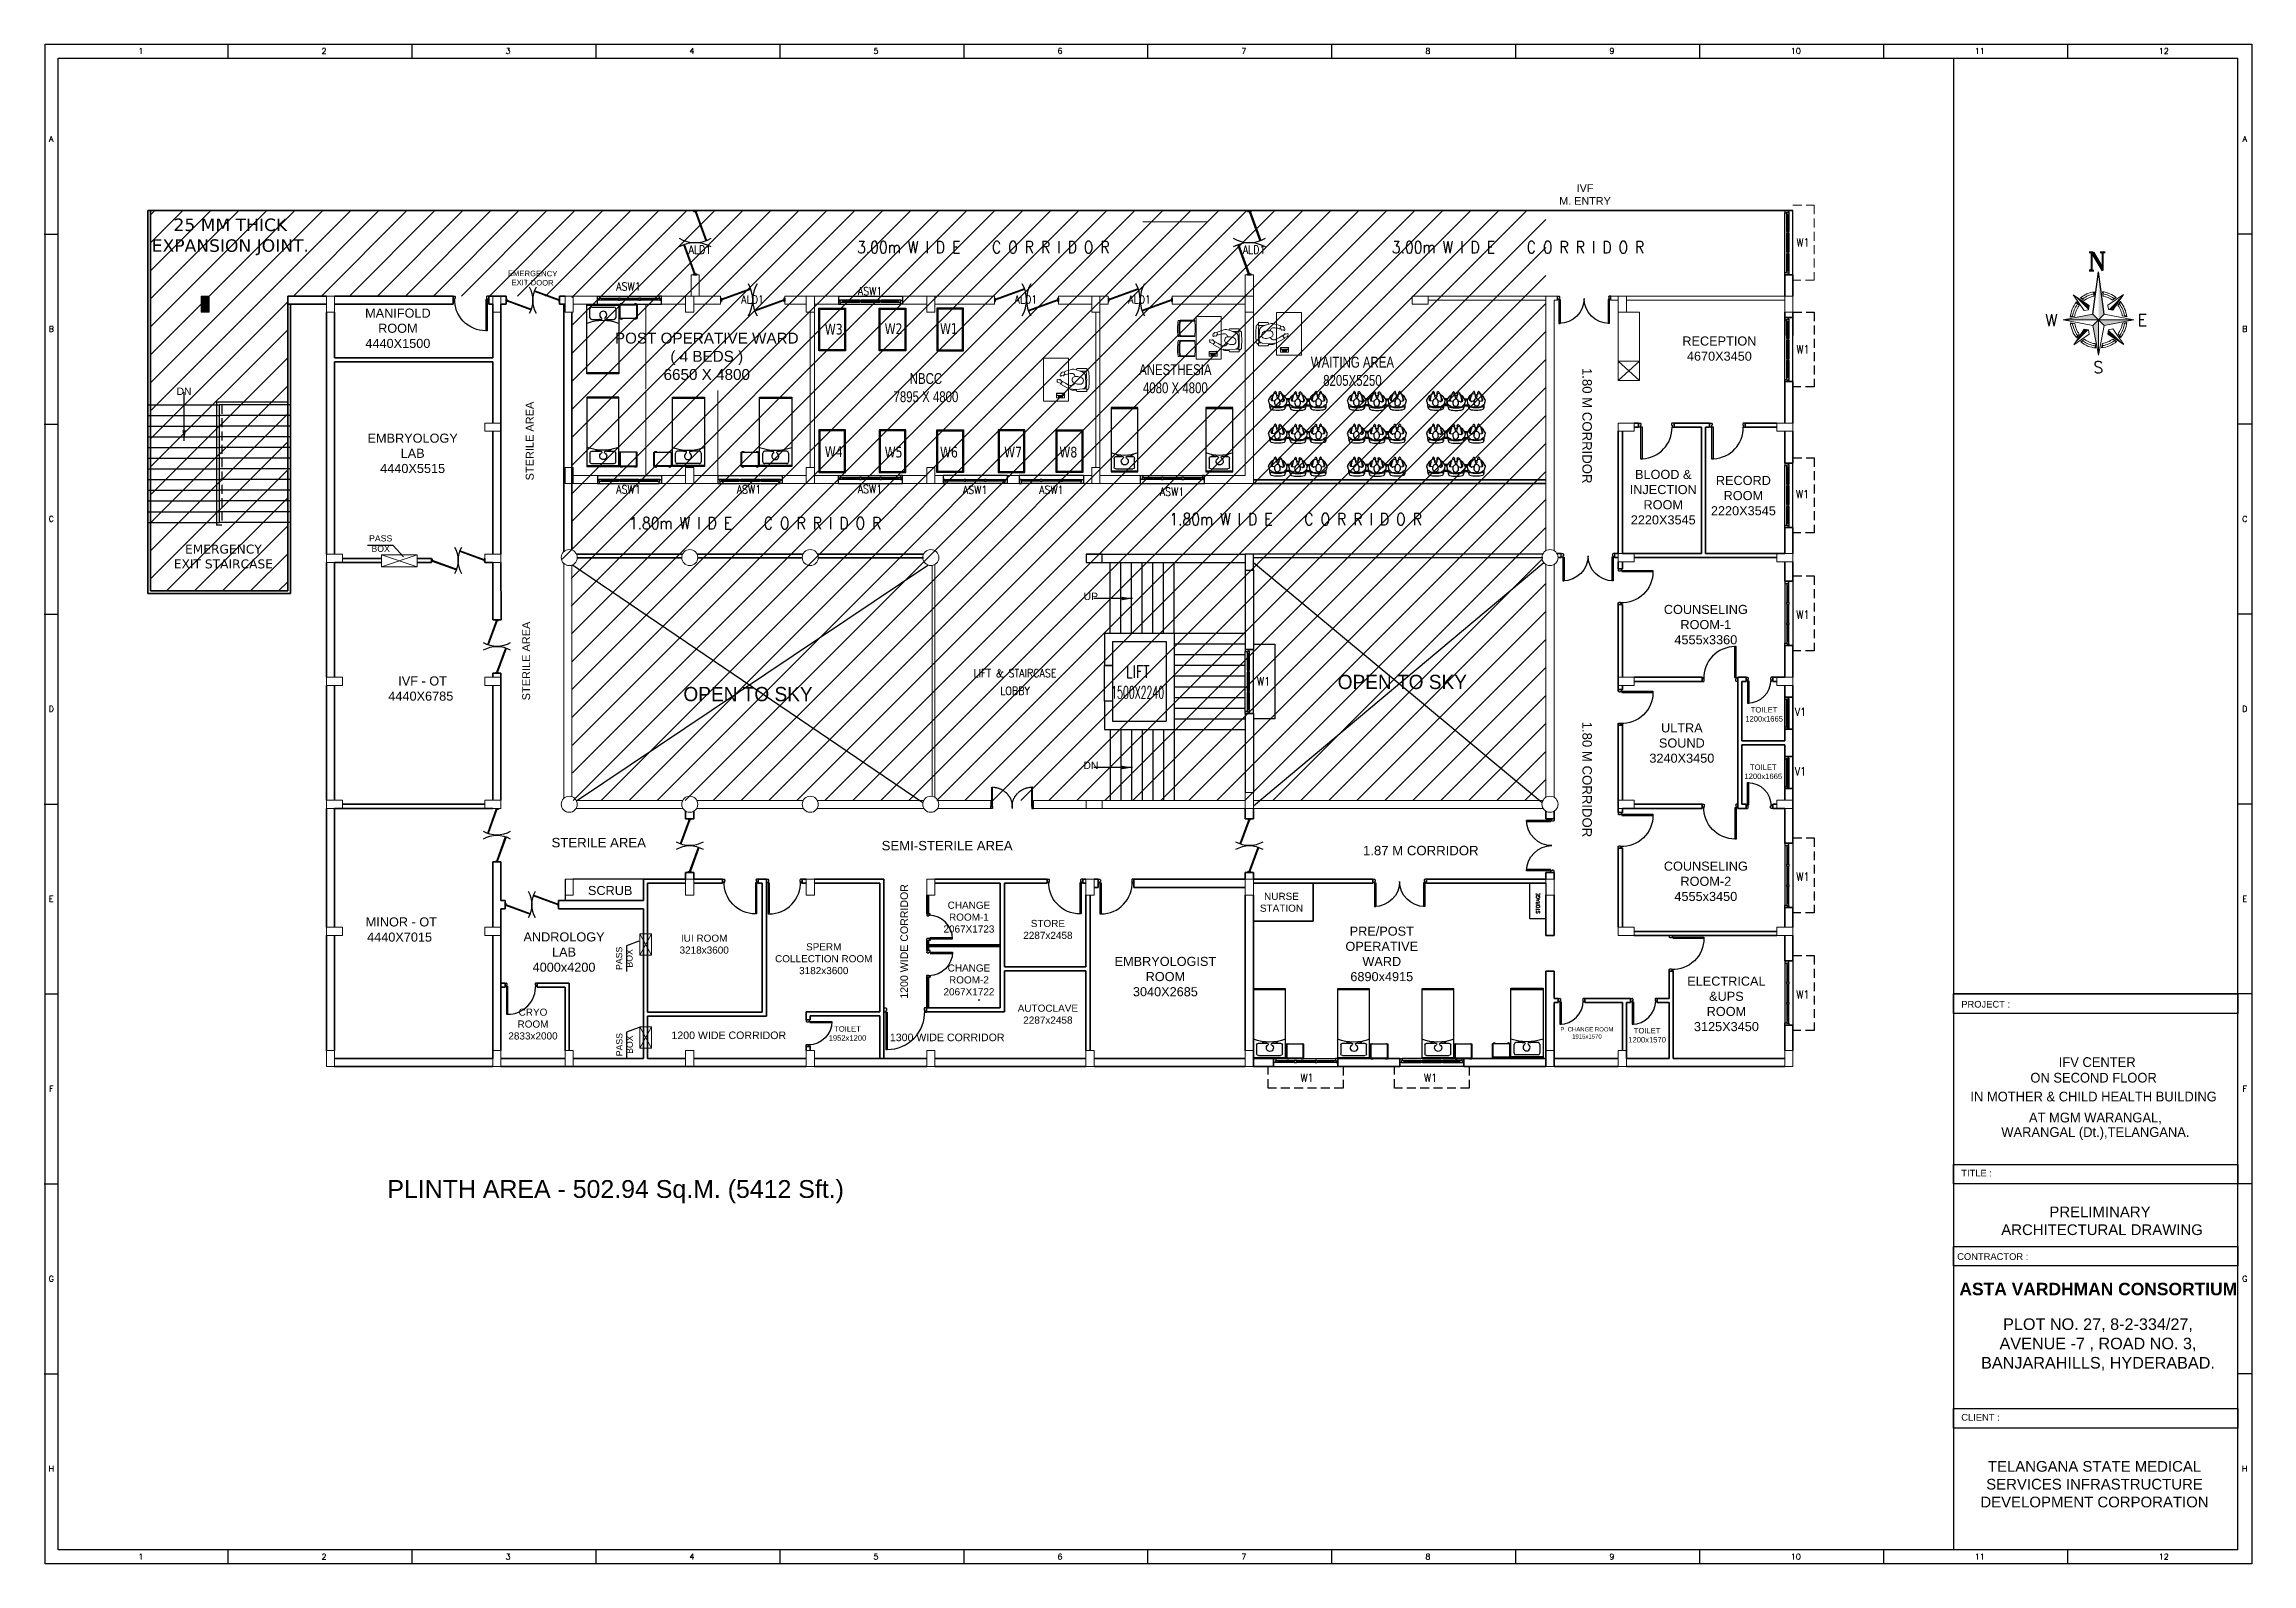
# Model space of a CAD drawing. Extents: x 2733443 to 3206532, y -1516114 to -1264405.
# Drawn here: x 3144586 to 3206532, y -1336456 to -1293818 of the extents above; entities that cross this region are included whole.
import ezdxf
from ezdxf.enums import TextEntityAlignment as Align

# ---------------------------------------------------------------- set-up
doc = ezdxf.new("R2010")
doc.units = 0
doc.header["$MEASUREMENT"] = 0
for name, pattern in [('1', [0, 0, 0]), ('DASHED', [0.75, 0.5, -0.25]), ('HIDDEN', [0.375, 0.25, -0.125])]:
    doc.linetypes.add(name, pattern=pattern)
doc.layers.get('0').update_dxf_attribs({"color": 250, "linetype": '1'})
for name, color, linetype in [('ALD1', 7, 'Continuous'), ('ASW1', 7, 'Continuous'), ('Chajja', 7, 'DASHED'), ('DOOR', 40, 'Continuous'), ('FUR', 33, 'Continuous'), ('FURN', 31, 'Continuous'), ('furniture', 33, 'Continuous'), ('HS', 251, '1'), ('JOINERY', 7, 'Continuous'), ('Plan', 44, 'Continuous'), ('Railing', 34, '1'), ('Staircase', 7, 'Continuous'), ('stairscas', 7, 'Continuous'), ('TEXT', 5, '1'), ('TITLE', 7, 'Continuous'), ('V1', 7, 'Continuous'), ('Ventilator', 161, '1'), ('W1', 7, 'Continuous'), ('walls', 1, 'Continuous'), ('Window', 161, 'Continuous')]:
    doc.layers.add(name, color=color, linetype=linetype)
for name, color, linetype, lineweight in [('Column', 162, 'Continuous', 13), ('WALL', 7, '1', 35), ('WIN', 151, 'Continuous', 9), ('windows', 4, 'Continuous', 0)]:
    doc.layers.add(name, color=color, linetype=linetype, lineweight=lineweight)
doc.styles.add('ARI', font='arial.ttf')
doc.styles.add('ARIAL', font='arial.ttf')
doc.styles.add('JCK', font='verdana.ttf', dxfattribs={"width": 0.75})
doc.styles.add('MSK', font='g13f12w.shx')
doc.styles.add('ROMANS', font='romans.shx')
doc.styles.add('RT', font='romant.shx')
doc.linetypes.add('ZIGZAG', pattern='A,0.0001,-0.2,[131,ltypeshp.shx,S=0.2,R=0,X=-0.2,Y=0],-0.4,[131,ltypeshp.shx,S=0.2,R=180,X=0.2,Y=0],-0.2', length=0.8001)
doc.dimstyles.new('MM', dxfattribs={"dimscale": 0, "dimtxt": 230, "dimasz": 60, "dimexe": 100, "dimexo": 0.0625, "dimgap": 25, "dimtad": 0, "dimdec": 0, "dimzin": 0, "dimdsep": 46, "dimtxsty": 'ROMANS', "dimblk": 'OBLIQUE', "dimcen": 0.09, "dimdle": 100, "dimclrd": 5, "dimclre": 5, "dimclrt": 6, "dimadec": 0, "dimazin": 0, "dimtfac": 1, "dimtdec": 0, "dimtofl": 0, "dimtmove": 1, "dimatfit": 3, "dimfxl": 1, "dimfrac": 2, "dimtolj": 1, "dimtzin": 0, "dimarcsym": 0})
doc.dimstyles.new('TEXT', dxfattribs={"dimscale": 0, "dimtxt": 500, "dimasz": 100, "dimexe": 75, "dimexo": 100, "dimgap": 50, "dimtad": 0, "dimdec": 0, "dimzin": 0, "dimdsep": 46, "dimtxsty": 'ARIAL', "dimblk": 'OBLIQUE', "dimcen": 0.09, "dimdle": 100, "dimclrd": 256, "dimclre": 256, "dimclrt": 6, "dimadec": 0, "dimazin": 0, "dimtfac": 1, "dimtdec": 0, "dimtofl": 0, "dimtmove": 2, "dimatfit": 3, "dimfxl": 1, "dimfrac": 2, "dimtolj": 1, "dimtzin": 0, "dimarcsym": 0})

msp = doc.modelspace()

# ---------------------------------------------------------------- texts
at = {"layer": 'ALD1', "color": 251, "lineweight": 5, "style": 'ROMANS', "width": 0.85}
for p in [(3162986.9999, -1299699.2305), (3178535.5755, -1299699.2305), (3164463.5113, -1301095.9804), (3172131.7828, -1301095.9804), (3175322.0944, -1301095.9804)]:
    msp.add_text('ALD1', height=230, dxfattribs=at).set_placement(p, align=Align.CENTER)
at = {"layer": 'ASW1', "color": 251, "lineweight": 5, "style": 'ROMANS', "width": 0.85}
for p in [(3160980.5921, -1300732.4345), (3167761.4422, -1300863.0193), (3160980.5921, -1306425.3797), (3164362.2588, -1306425.3797), (3167757.0848, -1306414.4768), (3170708.104, -1306438.5488), (3172848.104, -1306438.5488), (3176233.0799, -1306490.5623)]:
    msp.add_text('ASW1', height=230, dxfattribs=at).set_placement(p, align=Align.CENTER)
at = {"layer": 'stairscas', "color": 251, "linetype": 'Continuous', "style": 'ARI'}
msp.add_text('DN', height=208.08, dxfattribs=at).set_placement((3148511.4278, -1303660.3809), align=Align.CENTER)
at = {"layer": 'stairscas', "color": 251, "ltscale": 500, "style": 'ARI'}
for s, p in [('UP', (3173955.7863, -1309414.5774)), ('DN', (3173955.7863, -1314155.5748))]:
    msp.add_text(s, height=208.08, dxfattribs=at).set_placement(p, align=Align.CENTER)
at = {"layer": 'stairscas', "color": 251, "ltscale": 500, "width": 0.85}
for s, style, p in [('LIFT & STAIRCASE', 'RT', (3171827.8093, -1311581.4788)), ('LOBBY', 'RT', (3171827.8093, -1312074.9577)), ('W1', 'ROMANS', (3178800.2263, -1311810.12))]:
    msp.add_text(s, height=230, dxfattribs=dict(at, style=style)).set_placement(p, align=Align.CENTER)
at = {"layer": 'stairscas', "color": 251, "ltscale": 500, "attachment_point": 8}
for s, insert, char_height, width, style in [('{\\W0.75;LIFT\\P\\W0.55;1500X2240}', (3175269.0777, -1312180.2697), 350, 1732.234699, 'ROMANS'), ('OPEN TO SKY', (3164335.6552, -1312258.161), 400, 8187.231718, 'MSK'), ('OPEN TO SKY', (3182694.5216, -1311917.375), 400, 8187.231718, 'MSK')]:
    msp.add_mtext(s, dxfattribs=dict(at, insert=insert, char_height=char_height, width=width, style=style))
at = {"layer": 'TEXT', "linetype": 'Continuous', "lineweight": 5, "style": 'RT', "width": 0.85}
for p in [(3170938.2476, -1299684.8721), (3170938.2476, -1299684.8721), (3185942.8754, -1299684.8721), (3185942.8754, -1299684.8721)]:
    msp.add_text('3.00m W I D E   C O R R I D O R', height=336.6, dxfattribs=at).set_placement(p, align=Align.CENTER)
at = {"layer": 'TEXT', "color": 7, "style": 'RT'}
for s, p in [('W', (3200736.9297, -1301727.107)), ('E', (3203327.422, -1301719.185)), ('S', (3202079.5117, -1303046.8417))]:
    msp.add_text(s, height=329.2738, dxfattribs=at).set_placement(p)
at = {"layer": 'TEXT', "lineweight": 5, "ltscale": 1.5, "style": 'JCK', "width": 0.75}
for s, p in [('W3', (3166741.1934, -1301814.2129)), ('W2', (3168421.2835, -1301803.5123)), ('W1', (3169974.002, -1301797.2665)), ('W4', (3166741.1934, -1305248.2342)), ('W5', (3168421.2835, -1305264.1733)), ('W6', (3169974.002, -1305264.1733)), ('W7', (3171774.9561, -1305264.1733)), ('W8', (3173324.5014, -1305264.1733))]:
    msp.add_text(s, height=300, dxfattribs=at).set_placement(p, align=Align.MIDDLE_CENTER)
at = {"layer": 'TEXT', "linetype": 'Continuous', "style": 'RT', "width": 0.85}
for p in [(3179701.4941, -1307316.0074), (3164535.1649, -1307427.8612)]:
    msp.add_text('1.80m W I D E   C O R R I D O R', height=336.6, dxfattribs=at).set_placement(p, align=Align.CENTER)
at = {"layer": 'TEXT', "style": 'ARIAL'}
msp.add_text('1200 WIDE CORRIDOR', height=212.5, rotation=90, dxfattribs=at).set_placement((3168886.6681, -1318992.7003), align=Align.BOTTOM_CENTER)
for s, p in [('1200 WIDE CORRIDOR', (3163796.1257, -1321796.3368)), ('1300 WIDE CORRIDOR', (3169924.8779, -1321855.1262))]:
    msp.add_text(s, height=212.5, dxfattribs=at).set_placement(p, align=Align.BOTTOM_CENTER)
at = {"layer": 'TEXT'}
for s, insert, char_height, width, attachment_point, style in [('IVF\\PM. ENTRY', (3187822.0009, -1298035.5719), 216.75, 1950.59307, 5, 'ARIAL'), ('MANIFOLD\\PROOM 4440X1500', (3154511.2344, -1301790.3261), 255, 1994.329635, 5, 'ARIAL'), ('RECEPTION\\P4670X3450', (3191590.8161, -1302361.316), 255, 2294.815376, 5, 'ARIAL'), ('EMBRYOLOGY\\PLAB\\P4440X5515', (3154925.4695, -1305299.125), 255, 4308.959529, 5, 'ARIAL'), ('BLOOD & INJECTION ROOM 2220X3545', (3190015.9765, -1306528.9364), 255, 2294.815376, 5, 'ARIAL'), ('RECORD\\PROOM 2220X3545', (3192264.4867, -1306485.6512), 255, 2294.815376, 5, 'ARIAL'), ('{\\fVerdana|b0|i0|c0|p34;EMERGENCY\\PEXIT STAIRCASE}', (3149615.0203, -1308530.7337), 250, 3566.071851, 8, 'MSK'), ('COUNSELING\\PROOM-1\\P4555x3360', (3191211.105, -1310105.0543), 255, 2454.157572, 5, 'ARIAL'), (' IVF - OT\\P4440X6785', (3155155.1078, -1311899.2148), 255, 2454.157572, 5, 'ARIAL'), ('TOILET\\P1200x1665', (3192846.2691, -1312621.2934), 153, 1626.955662, 5, 'ARIAL'), ('ULTRA SOUND\\P3240X3450', (3190538.1439, -1313427.9127), 255, 2065.816508, 5, 'ARIAL'), ('TOILET\\P1200x1665', (3192823.4847, -1314233.6844), 153, 1626.955662, 5, 'ARIAL'), ('COUNSELING\\PROOM-2\\P4555x3450', (3191211.105, -1317307.1328), 255, 2454.157572, 5, 'ARIAL'), ('SCRUB', (3160467.8298, -1317565.6839), 255, 1342.043575, 5, 'ARIAL'), ('CHANGE\\PROOM-1\\P2067X1723', (3170534.6195, -1318311.6323), 200, 1786.825377, 5, 'ARIAL'), ('NURSE STATION', (3179304.6772, -1317895.1303), 200, 1382.810368, 5, 'ARIAL'), (' MINOR - OT\\P4440X7015', (3154558.7387, -1318659.9866), 255, 2454.157572, 5, 'ARIAL'), ('ANDROLOGY LAB \\P4000x4200', (3159173.1352, -1319292.6082), 255, 2711.592769, 5, 'ARIAL'), ('IUI ROOM 3218x3600', (3163105.9643, -1319069.5954), 200, 2091.40159, 5, 'ARIAL'), ('STORE\\P2287x2458', (3172750.0916, -1318656.7058), 200, 1382.810368, 5, 'ARIAL'), ('PRE/POST \\POPERATIVE WARD\\P6890x4915', (3182118.2293, -1319344.3816), 255, 2454.157572, 5, 'ARIAL'), ('SPERM COLLECTION ROOM 3182x3600', (3166460.9518, -1319479.171), 200, 2732.422793, 5, 'ARIAL'), ('EMBRYOLOGIST\\PROOM\\P3040X2685', (3176046.6831, -1319980.2981), 255, 2714.454664, 5, 'ARIAL'), ('CHANGE\\PROOM-2\\P2067X1722', (3170534.6195, -1320073.3871), 200, 1786.825377, 5, 'ARIAL'), ('ELECTRICAL\\P&UPS \\PROOM 3125X3450', (3191788.4211, -1320746.3521), 255, 2293.816508, 5, 'ARIAL'), ('CRYO ROOM 2833x2000', (3158301.8311, -1321312.2491), 200, 1690.328156, 5, 'ARIAL'), ('AUTOCLAVE\\P2287x2458', (3172750.0916, -1321034.2636), 200, 1382.810368, 5, 'ARIAL'), ('TOILET\\P1952x1200', (3167126.6941, -1321575.8593), 153, 1626.955662, 5, 'ARIAL'), ('P. CHANGE ROOM\\P1915x1570', (3187874.7981, -1321558.8734), 120, 1987.373182, 5, 'ARIAL'), ('TOILET\\P1200x1570', (3189562.6846, -1321624.83), 153, 1626.955662, 5, 'ARIAL'), ('PLINTH AREA - 502.94 Sq.M. (5412 Sft.)', (3160622.076, -1326014.2981), 500, 16142.689333, 5, 'ARIAL')]:
    msp.add_mtext(s, dxfattribs=dict(at, insert=insert, char_height=char_height, width=width, attachment_point=attachment_point, style=style))
at = {"layer": 'TEXT', "lineweight": 5, "insert": (3149809.6715, -1299739.8391), "char_height": 350, "width": 5877.751546, "attachment_point": 8, "style": 'MSK'}
msp.add_mtext('{\\fVerdana|b0|i0|c0|p34;25 MM THICK EXPANSION JOINT.}', dxfattribs=at)
at = {"layer": 'TEXT', "linetype": 'Continuous', "lineweight": 5, "char_height": 306, "width": 8934.615511, "attachment_point": 8, "style": 'ARI'}
for s, insert in [('POST OPERATIVE WARD \\P( 4 BEDS )\\P6650 X 4800', (3163178.0275, -1303243.4537)), ('{\\W0.75;\\PWAITING AREA\\P8205X5250}', (3181295.2821, -1303408.7687)), ('{\\W0.75;NBCC\\P7895 X 4800}', (3169327.9592, -1303866.7989)), ('{\\W0.75;ANESTHESIA\\P4080 X 4800}', (3176326.1769, -1303617.6302))]:
    msp.add_mtext(s, dxfattribs=dict(at, insert=insert))
at = {"layer": 'TEXT', "linetype": 'Continuous', "insert": (3154027.9281, -1307830.1868, -101230.7692), "char_height": 175, "width": 1149.249659, "attachment_point": 5, "style": 'ARIAL'}
msp.add_mtext('PASS BOX', dxfattribs=at)
at = {"layer": 'TEXT', "insert": (3186452.4386, -1318215.9776), "char_height": 100, "attachment_point": 1, "rotation": 90, "style": 'ROMANS'}
msp.add_mtext_dynamic_manual_height_columns('STORAGE', width=2559.281086, gutter_width=1000, heights=[0], dxfattribs=at)
at = {"layer": 'TEXT', "linetype": 'Continuous', "char_height": 175, "width": 1149.249659, "attachment_point": 5, "rotation": 90, "style": 'ARIAL'}
for insert in [(3160864.1664, -1319467.7373, -101230.7692), (3160871.6378, -1321888.6989, -101230.7692)]:
    msp.add_mtext('PASS BOX', dxfattribs=dict(at, insert=insert))
at = {"layer": 'TITLE', "color": 5, "style": 'RT'}
msp.add_text('N', height=519.3415, dxfattribs=at).set_placement((3201922.2354, -1300171.6349))
at = {"layer": 'TITLE', "color": 6, "style": 'ARIAL'}
for s, height, p in [('PROJECT :', 187.72273, (3198378.4137, -1320848.6185)), ('TITLE :', 187.72273, (3198378.4137, -1325587.835)), ('CONTRACTOR :', 187.722729, (3198263.8666, -1327928.5939)), ('CLIENT :', 187.72273, (3198378.372, -1332438.8326))]:
    msp.add_text(s, height=height, dxfattribs=at).set_placement(p)
at = {"layer": 'TITLE', "color": 6, "style": 'ARIAL', "width": 0.95}
for s, p in [(' IFV CENTER', (3202141.8695, -1322515.1503, 36.7234)), ('ON SECOND FLOOR ', (3202141.8695, -1322952.9582, 36.7234)), ('IN MOTHER & CHILD HEALTH BUILDING ', (3202141.8695, -1323481.4596, 36.7234)), ('WARANGAL (Dt.),TELANGANA.', (3202141.8695, -1324477.6678, 36.7234)), ('AT MGM WARANGAL,', (3202141.8695, -1324070.3365, 36.7234))]:
    msp.add_text(s, height=273.316355, rotation=0.000049185, dxfattribs=at).set_placement(p, align=Align.CENTER)
at = {"layer": 'TITLE', "color": 6, "attachment_point": 2, "rotation": 0.000049185, "style": 'ARIAL'}
for s, insert, char_height, width in [('PRELIMINARY\\P ARCHITECTURAL DRAWING', (3202270.8881, -1326430.9148), 300, 7456.894454), ('{\\fArial|b1|i0|c0|p34;ASTA VARDHMAN CONSORTIUM}', (3202223.7349, -1328570.4945, -1105.3946), 350, 8171.751849), ('PLOT NO. 27, 8-2-334/27, AVENUE -7 , ROAD NO. 3, BANJARAHILLS, HYDERABAD. ', (3202215.1238, -1329568.669, -1105.3946), 325, 6552.966761), ('TELANGANA STATE MEDICAL \\PSERVICES INFRASTRUCTURE DEVELOPMENT CORPORATION', (3202116.8888, -1333570.9669), 300, 7552.182305)]:
    msp.add_mtext(s, dxfattribs=dict(at, insert=insert, char_height=char_height, width=width))
at = {"layer": 'V1', "color": 7, "style": 'ROMANS', "width": 0.85}
for p in [(3193867.4862, -1312667.5347), (3193867.4862, -1314335.0347)]:
    msp.add_text('V1', height=230, dxfattribs=at).set_placement(p, align=Align.CENTER)
at = {"layer": 'W1', "color": 251, "lineweight": 5, "style": 'ROMANS', "width": 0.85}
msp.add_text('W1', height=230, dxfattribs=at).set_placement((3193936.8188, -1299497.62), align=Align.CENTER)
at = {"layer": 'W1', "color": 7, "style": 'ROMANS', "width": 0.85}
for p in [(3193936.8188, -1302497.62), (3193924.2649, -1306559.8963), (3193935.3494, -1309941.8333), (3193935.3494, -1317293.3244), (3193935.3494, -1320598.6843), (3180020.5518, -1322934.8551), (3183487.957, -1322934.8551)]:
    msp.add_text('W1', height=230, dxfattribs=at).set_placement(p, align=Align.CENTER)
at = {"layer": 'WALL', "color": 7, "linetype": 'Continuous', "attachment_point": 5, "style": 'ARIAL'}
for s, insert, char_height, width, rotation in [(' EMERGENCY\\P EXIT DOOR', (3158261.3215, -1300381.1188), 154.28952, 1944.7887, 359.43793), ('\\pxt17; 1.80 M CORRIDOR ', (3187878.3976, -1304472.3502), 264.49632, 5098.697886, 270), ('\\pxt17; STERILE AREA', (3158211.5865, -1304996.3495), 220.4136, 2733.297639, 90), ('\\pxt17; STERILE AREA', (3158112.1586, -1311167.6136), 220.4136, 2733.297639, 90), ('\\pxt17; 1.80 M CORRIDOR ', (3187878.3976, -1314396.7354), 264.49632, 5098.697886, 270)]:
    msp.add_mtext(s, dxfattribs=dict(at, insert=insert, char_height=char_height, width=width, rotation=rotation))
at = {"layer": 'WALL', "color": 7, "linetype": 'Continuous', "char_height": 264.49632, "width": 5098.697886, "attachment_point": 5, "style": 'ARIAL'}
for s, insert in [('\\pxt17; STERILE AREA', (3160095.896, -1316221.7818)), ('\\pxt17; SEMI-STERILE AREA', (3169871.2942, -1316307.3183)), ('\\pxt17;1.87 M CORRIDOR ', (3183212.8217, -1316445.0189))]:
    msp.add_mtext(s, dxfattribs=dict(at, insert=insert))

# ---------------------------------------------------------------- blocks, each defined once
blk = doc.blocks.new('21500')
at = {"layer": 'DOOR'}
for p, q in [((45, 100), (45, 770)), ((45, 770), (80, 770)), ((80, 100), (80, 770)), ((1420, 100), (1420, 770)), ((1455, 770), (1420, 770)), ((1455, 100), (1455, 770)), ((45, 100), (80, 100)), ((45, 0), (45, 2.5)), ((60, 15), (57.5, 15)), ((1455, 100), (1420, 100)), ((1440, 15), (1442.5, 15)), ((1455, 0), (1455, 2.5))]:
    blk.add_line(p, q, dxfattribs=at)
for points in [[(60, 65), (45, 65), (45, 100), (0, 100), (0, 0), (45, 0)], [(60, 15), (60, 65)], [(1440, 65), (1455, 65), (1455, 100), (1500, 100), (1500, 0), (1455, 0)], [(1440, 15), (1440, 65)]]:
    blk.add_lwpolyline(points, dxfattribs=at)
at = {"layer": 'DOOR', "color": 145}
for centre, start, end in [((45, 65), 0, 90), ((1455, 65), 90, 180)]:
    blk.add_arc(centre, 705, start, end, dxfattribs=at)
at = {"layer": 'DOOR'}
for centre, start, end in [((45, 15), 270, 0), ((1455, 15), 180, 270)]:
    blk.add_arc(centre, 12.5, start, end, dxfattribs=at)
blk = doc.blocks.new('_Oblique')
at = {"color": 0, "linetype": 'ByBlock', "lineweight": -2}
blk.add_line((-0.5, -0.5), (0.5, 0.5), dxfattribs=at)
blk = doc.blocks.new('6w')
at = {"layer": 'Plan'}
for p, q in [((-36, 9.2), (-36, 0)), ((36, 9.2), (36, 0))]:
    blk.add_line(p, q, dxfattribs=at)
at = {"layer": 'Plan', "color": 143}
for p, q in [((-36, 9.2), (36, 9.2)), ((-33.5, 2.5), (-12.5, 2.5)), ((-33.5, 0), (33.5, 0)), ((-31, 4), (-31.5, 4)), ((-31.5, 3.3), (-31.5, 4)), ((-31.5, 3.6), (-12.5, 3.6)), ((-31.5, 3.3), (-31, 3.3)), ((-31, 4.5), (-31, 4)), ((-31, 2.5), (-31, 3.3)), ((-10.5, 3.6), (10.5, 3.6)), ((-10.5, 2.5), (10.5, 2.5)), ((34, 4.5), (12.5, 4.5)), ((12.5, 3.6), (31.5, 3.6)), ((12.5, 2.5), (33.5, 2.5)), ((31, 4.5), (31, 4)), ((31, 4), (31.5, 4)), ((31.5, 3.3), (31, 3.3)), ((31, 2.5), (31, 3.3)), ((31.5, 4), (31.5, 3.3))]:
    blk.add_line(p, q, dxfattribs=at)
at = {"layer": 'Plan', "color": 40}
for p, q in [((-12.5, 2.5), (-12.5, 4.5)), ((-12.5, 4.5), (-10.5, 4.5)), ((-10.5, 2.5), (-12.5, 2.5)), ((-10.5, 2.5), (-10.5, 4.5)), ((10.5, 4.5), (12.5, 4.5)), ((10.5, 2.5), (10.5, 4.5)), ((12.5, 2.5), (10.5, 2.5)), ((12.5, 2.5), (12.5, 4.5))]:
    blk.add_line(p, q, dxfattribs=at)
for points in [[(-34, 4.5), (-36, 4.5), (-36, 0), (-33.5, 0), (-33.5, 2.5), (-34, 2.5), (-34, 4.5)], [(34, 4.5), (36, 4.5), (36, 0), (33.5, 0), (33.5, 2.5), (34, 2.5), (34, 4.5)]]:
    blk.add_lwpolyline(points, close=True, dxfattribs=at)
at = {"layer": 'Plan', "color": 143}
for points in [[(-12.5, 4.5), (-34, 4.5)], [(10.5, 4.5), (-10.5, 4.5)]]:
    blk.add_lwpolyline(points, dxfattribs=at)
blk = doc.blocks.new('Z$W@#5624')
at = {"layer": 'DOOR'}
for p, q in [((19, 470), (840, 769)), ((28, 446), (849, 745)), ((188, 518), (680, 697)), ((676, 709), (685, 685)), ((0, 400), (0, 499)), ((0, 499), (25, 499)), ((0, 400), (25, 400)), ((19, 470), (28, 446)), ((25, 400), (25, 499)), ((183, 529), (192, 506)), ((1770, 453), (949, 154)), ((1779, 429), (957, 130)), ((1113, 214), (1122, 190)), ((1610, 381), (1117, 202)), ((1614, 369), (1606, 393)), ((1779, 429), (1770, 453)), ((1798, 499), (1773, 499)), ((1773, 400), (1773, 499)), ((1798, 400), (1773, 400)), ((1798, 400), (1798, 499))]:
    blk.add_line(p, q, dxfattribs=at)
at = {"layer": 'DOOR', "color": 145}
for centre, start_param, end_param in [((0, 449), 2.617994, 3.665191), ((1798, 449), -0.523599, 0.523599)]:
    blk.add_ellipse(centre, major_axis=(-899, 0), ratio=1, start_param=start_param, end_param=end_param, dxfattribs=at)
blk = doc.blocks.new('A$C772B36EA')
at = {"layer": 'TITLE', "color": 5}
for p in [(-343, 338), (338, 343)]:
    blk.add_line(p, (0, 2877), dxfattribs=at)
at = {"layer": 'TITLE', "color": 8, "lineweight": 5}
for p, q in [((-566, 858), (-1516, 1493)), ((-866, 553), (-1516, 1493)), ((-287, 1418), (-252, 1683)), ((-287, 1418), (-252, 1683)), ((270, 1421), (233, 1686)), ((270, 1421), (233, 1686)), ((270, 1421), (233, 1686)), ((553, 866), (1493, 1516)), ((858, 566), (1493, 1516)), ((-343, 338), (-2128, 0)), ((-2128, 0), (0, 0)), ((0, 0), (-2128, 0)), ((-338, -343), (-2128, 0)), ((-1432, 209), (-1695, 156)), ((-1173, 847), (-1326, 1068)), ((-865, 1160), (-1088, 1309)), ((-606, 597), (-866, 553)), ((-606, 597), (-566, 858)), ((0, 0), (-343, 338)), ((-343, 338), (0, 0)), ((-338, -343), (0, 0)), ((0, 0), (-338, -343)), ((0, 0), (338, 343)), ((338, 343), (0, 0)), ((0, 0), (343, -338)), ((343, -338), (0, 0)), ((0, 0), (0, -2128)), ((0, -2128), (0, 0)), ((0, 0), (2128, 0)), ((2128, 0), (0, 0)), ((338, 343), (2128, 0)), ((343, -338), (2128, 0)), ((597, 606), (553, 866)), ((597, 606), (858, 566)), ((847, 1173), (1068, 1326)), ((1160, 865), (1309, 1088)), ((1428, 230), (1692, 182)), ((-1428, -230), (-1692, -182)), ((-858, -566), (-1493, -1516)), ((-553, -866), (-1493, -1516)), ((-1160, -865), (-1309, -1088)), ((-847, -1173), (-1068, -1326)), ((-597, -606), (-858, -566)), ((-597, -606), (-553, -866)), ((-338, -343), (0, -2128)), ((343, -338), (0, -2128)), ((606, -597), (566, -858)), ((566, -858), (1516, -1493)), ((606, -597), (866, -553)), ((865, -1160), (1088, -1309)), ((866, -553), (1516, -1493)), ((1173, -847), (1326, -1068)), ((1432, -209), (1695, -156)), ((-209, -1432), (-156, -1695)), ((230, -1428), (182, -1692))]:
    blk.add_line(p, q, dxfattribs=at)
for radius, start, end in [(1702, 98.52692, 129.72625), (1575, 99.85136, 126.70773), (1447, 101.42181, 126.70773), (1702, 51.14269, 82.1348), (1575, 54.16121, 80.81434), (1447, 54.16121, 79.24868), (1702, 141.14269, 174.72625), (1575, 144.16121, 171.70773), (1447, 144.16121, 171.70773), (1447, 9.16121, 36.70773), (1575, 9.16121, 36.70773), (1702, 6.14269, 39.72625), (1702, 186.14269, 219.72625), (1575, 189.16121, 216.70773), (1447, 189.16121, 216.70773), (1702, 231.14269, 264.72625), (1575, 234.16121, 261.70773), (1447, 234.16121, 261.70773), (1702, 276.14269, 309.72625), (1447, 279.1612, 306.70773), (1575, 279.1612, 306.70773), (1447, 324.16121, 351.70773), (1575, 324.16121, 351.70773), (1702, 321.14269, 354.72625)]:
    blk.add_arc((0, 0), radius, start, end, dxfattribs=at)
at = {"layer": 'TITLE', "color": 5}
blk.add_solid([(0, 2877), (338, 343), (0, 0)], dxfattribs=at)
at = {"layer": 'TITLE', "color": 8, "lineweight": 5}
for points in [[(-1516, 1493), (-566, 858), (-606, 597)], [(-1088, 1309), (-1017, 1365), (-865, 1160)], [(-252, 1683), (-340, 1668), (-287, 1418)], [(233, 1686), (320, 1672), (270, 1421)], [(1493, 1516), (858, 566), (597, 606)], [(1068, 1326), (997, 1380), (847, 1173)], [(-2128, 0), (-343, 338), (0, 0)], [(-1684, 245), (-1695, 156), (-1432, 209)], [(-1326, 1068), (-1380, 997), (-1173, 847)], [(0, -2128), (-338, -343), (0, 0)], [(2128, 0), (343, -338), (0, 0)], [(1309, 1088), (1365, 1017), (1160, 865)], [(1680, 271), (1692, 182), (1428, 230)], [(-1680, -271), (-1692, -182), (-1428, -230)], [(-1493, -1516), (-858, -566), (-597, -606)], [(-1309, -1088), (-1365, -1017), (-1160, -865)], [(-1068, -1326), (-997, -1380), (-847, -1173)], [(1516, -1493), (566, -858), (606, -597)], [(1088, -1309), (1017, -1365), (865, -1160)], [(1326, -1068), (1380, -997), (1173, -847)], [(1684, -245), (1695, -156), (1432, -209)], [(-245, -1684), (-156, -1695), (-209, -1432)], [(271, -1680), (182, -1692), (230, -1428)]]:
    blk.add_solid(points, dxfattribs=at)
blk = doc.blocks.new('A$C1BA14061')
at = {"layer": 'TITLE', "color": 7}
for p, q in [((0, 0), (203982, 0)), ((0, -140464), (0, 0)), ((16920, -1290), (16920, 0)), ((33925, -1290), (33925, 0)), ((50931, -1290), (50931, 0)), ((67937, -1290), (67937, 0)), ((84942, -1290), (84942, 0)), ((101948, -1290), (101948, 0)), ((118954, -1290), (118954, 0)), ((135959, -1290), (135959, 0)), ((152965, -1290), (152965, 0)), ((169971, -1290), (169971, 0)), ((186976, -1290), (186976, 0)), ((203982, 0), (203982, -140464)), ((203982, -17558), (202692, -17558)), ((203982, -35116), (202692, -35116)), ((203982, -52674), (202692, -52674)), ((203982, -70232), (202692, -70232)), ((203982, -87790), (202692, -87790)), ((203982, -105348), (202692, -105348)), ((203982, -122906), (202692, -122906)), ((203982, -140464), (0, -140464))]:
    blk.add_line(p, q, dxfattribs=at)
at = {"layer": 'TITLE'}
for p, q in [((1204, -1290), (202692, -1290)), ((1204, -139174), (1204, -1290)), ((202692, -139174), (202692, -1290)), ((202692, -139174), (1204, -139174))]:
    blk.add_line(p, q, dxfattribs=at)
at = {"layer": 'TITLE', "color": 0}
for p, q in [((-86, -17558), (1204, -17558)), ((-86, -35116), (1204, -35116)), ((-86, -52674), (1204, -52674)), ((-86, -70232), (1204, -70232)), ((0, -87790), (1204, -87790)), ((-86, -105348), (1204, -105348)), ((-86, -122906), (1204, -122906)), ((16920, -140464), (16920, -139174)), ((33925, -140464), (33925, -139174)), ((50931, -140464), (50931, -139174)), ((67937, -140464), (67937, -139174)), ((84942, -140464), (84942, -139174)), ((101948, -140464), (101948, -139174)), ((118954, -140464), (118954, -139174)), ((135959, -140464), (135959, -139174)), ((152965, -140464), (152965, -139174)), ((169971, -140464), (169971, -139174)), ((186976, -140464), (186976, -139174))]:
    blk.add_line(p, q, dxfattribs=at)
at = {"layer": 'TITLE', "color": 7, "style": 'ROMANS', "width": 1}
for s, height, p in [('1', 535, (8852, -626)), ('2', 535, (25785, -626)), ('3', 535, (42791, -626)), ('4', 535, (59796, -626)), ('5', 535, (76802, -626)), ('6', 535, (93808, -626)), ('7', 535, (110813, -626)), ('8', 535, (127819, -626)), ('9', 535, (144825, -626)), ('10', 534.7, (161831, -626)), ('11', 534.7, (178836, -626)), ('12', 534.7, (195842, -626)), ('A', 535, (203324, -8765)), ('B', 535, (203324, -26323)), ('C', 535, (203324, -43881)), ('D', 535, (203324, -61439)), ('E', 535, (203324, -78997)), ('F', 535, (203324, -96555)), ('G', 535, (203324, -114113)), ('H', 535, (203324, -131671))]:
    blk.add_text(s, height=height, dxfattribs=at).set_placement(p, align=Align.MIDDLE)
at = {"layer": 'TITLE', "color": 0, "style": 'ROMANS', "width": 1}
for s, height, p in [('A', 535, (573, -8765)), ('B', 535, (573, -26323)), ('C', 535, (573, -43881)), ('D', 535, (573, -61439)), ('E', 535, (573, -78997)), ('F', 535, (573, -96555)), ('G', 535, (573, -114113)), ('H', 535, (573, -131671)), ('1', 535, (8852, -139799)), ('2', 535, (25785, -139799)), ('3', 535, (42791, -139799)), ('4', 535, (59796, -139799)), ('5', 535, (76802, -139799)), ('6', 535, (93808, -139799)), ('7', 535, (110813, -139799)), ('8', 535, (127819, -139799)), ('9', 535, (144825, -139799)), ('10', 534.7, (161831, -139799)), ('11', 534.7, (178836, -139799)), ('12', 534.7, (195842, -139799))]:
    blk.add_text(s, height=height, dxfattribs=at).set_placement(p, align=Align.MIDDLE)
blk = doc.blocks.new('A$C19B8274B')
at = {"layer": 'DOOR'}
for p, q in [((-45, 925), (-80, 925)), ((-80, 50), (-80, 925)), ((-45, 50), (-45, 925)), ((-45, 50), (-80, 50)), ((-955, -50), (-955, -47.5)), ((-940, -35), (-942.5, -35)), ((-60, -35), (-57.5, -35)), ((-45, -50), (-45, -47.5))]:
    blk.add_line(p, q, dxfattribs=at)
for points in [[(-940, 15), (-955, 15), (-955, 50), (-1000, 50), (-1000, -50), (-955, -50)], [(-940, -35), (-940, 15)], [(-60, 15), (-45, 15), (-45, 50), (0, 50), (0, -50), (-45, -50)], [(-60, -35), (-60, 15)]]:
    blk.add_lwpolyline(points, dxfattribs=at)
at = {"layer": 'DOOR', "color": 145}
blk.add_arc((-80, 50), 875, 90, 182.29244, dxfattribs=at)
at = {"layer": 'DOOR'}
for centre, start, end in [((-955, -35), 270, 0), ((-45, -35), 180, 270)]:
    blk.add_arc(centre, 12.5, start, end, dxfattribs=at)
blk = doc.blocks.new('A$C5E6D2A54')
at = {"layer": 'furniture'}
for p, q in [((-442, 400), (-1342, 400)), ((-1342, 400), (-1342, -1550)), ((-442, 370), (-1342, 370)), ((-1254, 270), (-1254, 22)), ((-580, 319), (-1205, 319)), ((-531, 22), (-531, 270)), ((-442, -1550), (-442, 400)), ((-1010, -27), (-1205, -27)), ((-580, -27), (-796, -27)), ((-1342, -1520), (-442, -1520)), ((-1342, -1550), (-442, -1550))]:
    blk.add_line(p, q, dxfattribs=at)
at = {"layer": 'furniture', "extrusion": (0, 0, -1)}
for centre, major_axis, ratio, start_param, end_param in [((-1205, 270), (34.8, 34.8), 1, 3.926991, 5.497787), ((-1205, 22), (-34.8, 34.8), 1, 3.926991, 5.497787), ((-903, 107), (99, 0), 0.994805, 2.082243, 7.342535), ((-971, -1), (-3.7, 29), 1, 0.827079, 3.777674), ((-836, -1), (3.5, 29), 1, 2.514084, 5.464678), ((-580, 270), (-34.8, 34.8), 1, 0.785398, 2.356194), ((-580, 22), (34.8, 34.8), 1, 0.785398, 2.356194), ((-892, -1416), (0, 1357), 0.999449, -0.338206, 0.338206), ((-995, -243), (-153, 153), 1, 0.057548, 0.834547), ((-812, -243), (69, 205), 0.993949, -0.370916, 0.370916)]:
    blk.add_ellipse(centre, major_axis=major_axis, ratio=ratio, start_param=start_param, end_param=end_param, dxfattribs=at)
blk = doc.blocks.new('A$C258329DF')
at = {"layer": 'furniture'}
for p, q in [((242, 428), (742, 428)), ((242, 28), (242, 428)), ((742, 28), (242, 28)), ((260, 440), (260, 428)), ((320, 440), (260, 440)), ((260, 16), (260, 28)), ((320, 16), (260, 16)), ((261, 48), (261, 428)), ((722, 48), (261, 48)), ((320, 440), (320, 428)), ((320, 16), (320, 28)), ((661, 440), (661, 428)), ((721, 440), (661, 440)), ((661, 16), (661, 28)), ((721, 16), (661, 16)), ((721, 440), (721, 428)), ((721, 16), (721, 28)), ((722, 428), (722, 48)), ((742, 428), (742, 28))]:
    blk.add_line(p, q, dxfattribs=at)
for centre, start, end in [((290, 354), 71.07536, 108.92464), ((290, 102), 251.07536, 288.92464), ((691, 354), 71.07536, 108.92464), ((691, 102), 251.07536, 288.92464)]:
    blk.add_arc(centre, 91.1, start, end, dxfattribs=at)
blk = doc.blocks.new('A$C45A5314D')
at = {"layer": 'furniture', "ltscale": 0.75, "rotation": 270}
blk.add_blockref('A$C258329DF', (-1978, 1209), dxfattribs=at)
at = {"layer": 'furniture', "color": 233, "xscale": -1, "rotation": 90}
blk.add_blockref('A$C5E6D2A54', (-1550, -892), dxfattribs=at)
blk = doc.blocks.new('A$C27C2381A')
at = {"layer": 'furniture'}
for p, q in [((750, 1800), (0, 1800)), ((0, 1800), (0, 0)), ((750, 1770), (0, 1770)), ((750, 0), (750, 1800)), ((0, 30), (750, 30)), ((0, 0), (750, 0)), ((88, 378), (88, 130)), ((137, 427), (279, 427)), ((137, 81), (613, 81)), ((493, 427), (613, 427)), ((662, 130), (662, 378))]:
    blk.add_line(p, q, dxfattribs=at)
at = {"layer": 'furniture', "extrusion": (0, 0, -1)}
for centre, major_axis, ratio, start_param, end_param in [((375, 1816), (0, 1357), 0.832875, 2.803386, 3.479799), ((137, 378), (34.8, 34.8), 1, 3.926991, 5.497787), ((137, 130), (-34.8, 34.8), 1, 3.926991, 5.497787), ((295, 643), (-69, -205), 0.993949, -0.370916, 0.370916), ((386, 293), (-99, 0), 0.994805, 2.082243, 7.342535), ((319, 401), (-3.5, -29), 1, 2.514084, 5.464678), ((453, 401), (3.7, -29), 1, 0.827079, 3.777674), ((478, 643), (153, -153), 1, 0.057548, 0.834547), ((613, 378), (-34.8, 34.8), 1, 0.785398, 2.356194), ((613, 130), (34.8, 34.8), 1, 0.785398, 2.356194)]:
    blk.add_ellipse(centre, major_axis=major_axis, ratio=ratio, start_param=start_param, end_param=end_param, dxfattribs=at)
blk = doc.blocks.new('A$C718A0427')
at = {"layer": 'FURN', "color": 8}
for p, q in [((5, 278), (0, 248)), ((3, 235), (66, 144)), ((16, 299), (7, 285)), ((18, 330), (19, 309)), ((33, 419), (33, 357)), ((66, 144), (83, 123)), ((71, 228), (107, 150)), ((119, 419), (76, 385)), ((92, 261), (77, 249)), ((83, 123), (91, 118)), ((170, 271), (92, 261)), ((93, 115), (93, 109)), ((97, 102), (127, 82)), ((107, 150), (112, 136)), ((112, 136), (114, 127)), ((120, 105), (127, 100)), ((123, 93), (120, 105)), ((132, 86), (123, 93)), ((196, 434), (127, 423)), ((131, 101), (127, 111)), ((127, 100), (130, 99)), ((130, 99), (131, 101)), ((221, 433), (196, 434)), ((248, 438), (225, 433)), ((225, 102), (289, 102)), ((314, 425), (248, 438)), ((403, 426), (318, 425)), ((384, 109), (380, 99)), ((390, 93), (382, 86)), ((384, 98), (389, 103)), ((387, 82), (417, 102)), ((389, 103), (394, 107)), ((393, 103), (390, 93)), ((398, 279), (437, 249)), ((407, 150), (402, 136)), ((442, 228), (407, 150)), ((478, 363), (415, 421)), ((420, 109), (421, 115)), ((423, 118), (431, 123)), ((431, 123), (448, 144)), ((448, 144), (511, 235)), ((499, 334), (478, 363)), ((481, 423), (481, 359)), ((600, 403), (481, 403)), ((600, 370), (481, 370)), ((599, 203), (489, 203)), ((500, 302), (502, 322)), ((508, 282), (500, 302)), ((514, 248), (508, 282)), ((583, 235), (511, 235)), ((567, 258), (572, 292)), ((632, 155), (570, 245)), ((572, 292), (580, 312)), ((580, 312), (578, 332)), ((582, 344), (603, 373)), ((600, 433), (600, 369)), ((603, 373), (666, 431)), ((650, 133), (632, 155)), ((638, 238), (674, 160)), ((683, 289), (643, 259)), ((658, 128), (650, 133)), ((660, 119), (660, 125)), ((694, 92), (664, 112)), ((674, 160), (679, 146)), ((678, 436), (763, 435)), ((692, 113), (686, 117)), ((687, 113), (690, 103)), ((690, 103), (699, 96)), ((697, 108), (692, 113)), ((696, 119), (701, 109)), ((766, 435), (832, 448)), ((856, 112), (792, 112)), ((832, 448), (856, 443)), ((860, 443), (884, 444)), ((884, 444), (953, 433)), ((911, 281), (989, 271)), ((949, 96), (957, 103)), ((950, 111), (954, 121)), ((951, 109), (950, 111)), ((954, 110), (951, 109)), ((961, 115), (954, 110)), ((984, 112), (954, 92)), ((957, 103), (961, 115)), ((961, 429), (1004, 395)), ((969, 146), (967, 137)), ((974, 160), (969, 146)), ((1009, 238), (974, 160)), ((988, 125), (987, 119)), ((989, 271), (1004, 259)), ((998, 133), (990, 128)), ((1015, 155), (998, 133)), ((1078, 245), (1015, 155)), ((1048, 429), (1048, 367)), ((1048, 403), (1167, 403)), ((1048, 370), (1167, 370)), ((1049, 203), (1158, 203)), ((1063, 340), (1062, 319)), ((1065, 309), (1073, 295)), ((1071, 235), (1137, 235)), ((1076, 288), (1081, 258)), ((1134, 248), (1139, 282)), ((1199, 144), (1137, 235)), ((1139, 282), (1147, 302)), ((1147, 302), (1145, 322)), ((1149, 334), (1170, 363)), ((1167, 423), (1167, 359)), ((1170, 363), (1233, 421)), ((1217, 123), (1199, 144)), ((1205, 228), (1241, 150)), ((1250, 279), (1210, 249)), ((1225, 118), (1217, 123)), ((1227, 109), (1227, 115)), ((1261, 82), (1231, 102)), ((1241, 150), (1246, 136)), ((1245, 426), (1329, 425)), ((1259, 103), (1253, 107)), ((1254, 103), (1257, 93)), ((1257, 93), (1265, 86)), ((1264, 98), (1259, 103)), ((1263, 109), (1268, 99)), ((1333, 425), (1399, 438)), ((1423, 102), (1359, 102)), ((1399, 438), (1422, 433)), ((1427, 433), (1451, 434)), ((1451, 434), (1520, 423)), ((1478, 271), (1556, 261)), ((1516, 101), (1521, 111)), ((1518, 99), (1516, 101)), ((1516, 86), (1524, 93)), ((1521, 100), (1518, 99)), ((1528, 105), (1521, 100)), ((1551, 102), (1521, 82)), ((1524, 93), (1528, 105)), ((1528, 419), (1571, 385)), ((1536, 136), (1534, 127)), ((1541, 150), (1536, 136)), ((1576, 228), (1541, 150)), ((1555, 115), (1554, 109)), ((1556, 261), (1571, 249)), ((1565, 123), (1556, 118)), ((1582, 144), (1565, 123)), ((1645, 235), (1582, 144)), ((1615, 419), (1615, 357)), ((1630, 330), (1629, 309)), ((1632, 299), (1640, 285)), ((1643, 278), (1648, 248))]:
    blk.add_line(p, q, dxfattribs=at)
for points in [[(111, 138), (112, 153), (96, 222), (98, 260)], [(415, 266), (418, 222), (402, 153), (403, 138)], [(665, 276), (662, 232), (679, 163), (678, 148)], [(969, 148), (969, 163), (985, 232), (983, 270)], [(1232, 266), (1229, 222), (1246, 153), (1245, 138)], [(1536, 138), (1535, 153), (1552, 222), (1550, 260)]]:
    blk.add_lwpolyline(points, dxfattribs=at)
for points in [[(384, 82), (363, 59, -0.259848), (357, 57), (301, 66, -0.302547), (296, 71), (283, 128), (266, 180), (255, 193), (247, 180), (231, 128), (218, 71, -0.302547), (212, 66), (157, 57, -0.259848), (151, 59), (130, 82)], [(697, 92), (718, 69, 0.259848), (724, 67), (779, 76, 0.302547), (785, 81), (798, 138), (814, 190), (826, 203), (833, 190), (850, 138), (863, 81, 0.302547), (868, 76), (923, 67, 0.259848), (930, 69), (950, 92)], [(1264, 82), (1285, 59, 0.259848), (1291, 57), (1346, 66, 0.302547), (1352, 71), (1365, 128), (1381, 180), (1393, 193), (1400, 180), (1417, 128), (1430, 71, 0.302547), (1435, 66), (1490, 57, 0.259848), (1497, 59), (1517, 82)]]:
    blk.add_lwpolyline(points, format="xyb", dxfattribs=at)
for points in [[(306, 5, 0.28165), (326, 3, 0.281432), (363, 59, -0.259848), (357, 57), (301, 66, -0.302547), (296, 71, 0.254294)], [(775, 15, -0.28165), (755, 13, -0.281432), (718, 69, 0.259848), (724, 67), (779, 76, 0.302547), (785, 81, -0.254294)], [(1342, 5, -0.28165), (1322, 3, -0.281432), (1285, 59, 0.259848), (1291, 57), (1346, 66, 0.302547), (1352, 71, -0.254294)]]:
    blk.add_lwpolyline(points, format="xyb", close=True, dxfattribs=at)
for centre, radius, start, end in [((17, 245), 17.5, 170.84815, 214.75223), ((22, 276), 17.5, 148.02464, 170.84815), ((1, 308), 17.5, 328.02464, 2.85908), ((97, 303), 84.1, 104.4561, 161.46269), ((138, 419), 106, 151.03012, 180), ((138, 208), 106, 190.18468, 244.55926), ((82, 465), 36.6, 105.63896, 285.63897), ((87, 235), 17.5, 127.60088, 204.48751), ((239, -97), 620, 88.37526, 105.63897), ((89, 115), 3.85, 3.56151, 58.36725), ((239, -97), 547, 88.15806, 105.63897), ((102, 109), 8.38, 183.56151, 235.75323), ((106, 108), 20.4, 6.90921, 68.38711), ((130, 405), 17.5, 99.3001, 128.6806), ((128, 86), 4.21, 251.38574, 341.41915), ((130, 85), 1.82, 341.41915, 51.44695), ((220, 61), 70, 181.27331, 239.46406), ((275, 307), 111, 141.31111, 195.54285), ((268, 306), 105, 195.54285, 253.97185), ((190, 19), 19.3, 254.36324, 317.28276), ((247, 330), 75.4, 33.31223, 141.31111), ((157, 50), 64.2, 317.32958, 18.89776), ((222, 450), 17.5, 267.13547, 281.89725), ((257, 265), 62.5, 253.97185, 8.05093), ((274, -97), 620, 74.36103, 91.62474), ((274, -97), 547, 74.36103, 91.84194), ((223, 314), 104, 337.14969, 33.31223), ((318, 442), 17.5, 258.89823, 270.81906), ((316, 448), 179, 271.18069, 291.4261), ((384, 102), 5.12, 218.41805, 239.29465), ((387, 265), 17.5, 52.39912, 111.4261), ((382, 100), 2.26, 239.29465, 315.0334), ((383, 85), 1.82, 128.55305, 198.58085), ((386, 86), 4.21, 198.58085, 288.61426), ((405, 107), 20.9, 103.98884, 173.53885), ((390, 105), 4.3, 322.46369, 18.41492), ((394, 133), 8.61, 315.43504, 18.17835), ((403, 408), 17.5, 47.31606, 90.81906), ((412, 109), 8.38, 304.24677, 356.43849), ((375, 208), 106, 295.44074, 349.81532), ((425, 115), 3.85, 121.63275, 176.43849), ((432, 465), 36.6, 254.36103, 74.36104), ((427, 235), 17.5, 335.51249, 52.39912), ((375, 419), 106, 0, 28.96988), ((485, 324), 17.5, 354.29363, 36.13788), ((496, 245), 17.5, 325.24777, 9.15185), ((584, 255), 17.5, 170.84815, 214.75223), ((596, 334), 17.5, 143.86212, 185.70637), ((705, 429), 106, 151.03012, 180), ((705, 218), 106, 190.18468, 244.55926), ((649, 475), 36.6, 105.63896, 285.63897), ((654, 245), 17.5, 127.60088, 204.48751), ((806, -87), 620, 88.37526, 105.63897), ((656, 125), 3.85, 3.56151, 58.36725), ((806, -87), 547, 88.15806, 105.63897), ((669, 119), 8.38, 183.56151, 235.75323), ((678, 418), 17.5, 89.18094, 132.68394), ((687, 143), 8.61, 161.82165, 224.56496), ((676, 117), 20.9, 6.46115, 76.01116), ((693, 275), 17.5, 68.5739, 127.60088), ((691, 115), 4.3, 161.58508, 217.53631), ((695, 96), 4.21, 251.38574, 341.41915), ((698, 110), 2.26, 224.9666, 300.70535), ((697, 95), 1.82, 341.41915, 51.44695), ((765, 458), 179, 248.5739, 268.81931), ((697, 112), 5.12, 300.70535, 321.58195), ((857, 324), 104, 146.68777, 202.85031), ((824, 275), 62.5, 171.94907, 286.02815), ((763, 452), 17.5, 269.18094, 281.10177), ((834, 340), 75.4, 38.68889, 146.68777), ((841, -87), 620, 74.36103, 91.62474), ((841, -87), 547, 74.36103, 91.84194), ((812, 316), 105, 286.02815, 344.45715), ((859, 460), 17.5, 258.10275, 272.86453), ((924, 60), 64.2, 161.10224, 222.67042), ((891, 29), 19.3, 222.71724, 285.63676), ((806, 317), 111, 344.45715, 38.68889), ((860, 71), 70, 300.53594, 358.72669), ((950, 95), 1.82, 128.55305, 198.58085), ((952, 96), 4.21, 198.58085, 288.61426), ((950, 416), 17.5, 51.3194, 80.6999), ((974, 118), 20.4, 111.61289, 173.09079), ((979, 119), 8.38, 304.24677, 356.43849), ((942, 218), 106, 295.44074, 349.81532), ((992, 125), 3.85, 121.63275, 176.43849), ((999, 475), 36.6, 254.36103, 74.36104), ((983, 313), 84.1, 18.53731, 75.5439), ((993, 245), 17.5, 335.51249, 52.39912), ((942, 429), 106, 0, 28.96988), ((1079, 318), 17.5, 177.14092, 211.97536), ((1058, 286), 17.5, 9.15185, 31.97536), ((1063, 255), 17.5, 325.24777, 9.15185), ((1151, 245), 17.5, 170.84815, 214.75223), ((1163, 324), 17.5, 143.86212, 185.70637), ((1272, 419), 106, 151.03012, 180), ((1272, 208), 106, 190.18468, 244.55926), ((1216, 465), 36.6, 105.63896, 285.63897), ((1221, 235), 17.5, 127.60088, 204.48751), ((1373, -97), 620, 88.37526, 105.63897), ((1223, 115), 3.85, 3.56151, 58.36725), ((1373, -97), 547, 88.15806, 105.63897), ((1235, 109), 8.38, 183.56151, 235.75323), ((1245, 408), 17.5, 89.18094, 132.68394), ((1254, 133), 8.61, 161.82165, 224.56496), ((1243, 107), 20.9, 6.46115, 76.01116), ((1260, 265), 17.5, 68.5739, 127.60088), ((1257, 105), 4.3, 161.58508, 217.53631), ((1262, 86), 4.21, 251.38574, 341.41915), ((1265, 100), 2.26, 224.9666, 300.70535), ((1264, 85), 1.82, 341.41915, 51.44695), ((1264, 102), 5.12, 300.70535, 321.58195), ((1332, 448), 179, 248.5739, 268.81931), ((1424, 314), 104, 146.68777, 202.85031), ((1391, 265), 62.5, 171.94907, 286.02815), ((1330, 442), 17.5, 269.18094, 281.10177), ((1401, 330), 75.4, 38.68889, 146.68777), ((1408, -97), 620, 74.36103, 91.62474), ((1408, -97), 547, 74.36103, 91.84194), ((1379, 306), 105, 286.02815, 344.45715), ((1426, 450), 17.5, 258.10275, 272.86453), ((1491, 50), 64.2, 161.10224, 222.67042), ((1458, 19), 19.3, 222.71724, 285.63676), ((1373, 307), 111, 344.45715, 38.68889), ((1427, 61), 70, 300.53594, 358.72669), ((1517, 85), 1.82, 128.55305, 198.58085), ((1519, 86), 4.21, 198.58085, 288.61426), ((1517, 405), 17.5, 51.3194, 80.6999), ((1541, 108), 20.4, 111.61289, 173.09079), ((1546, 109), 8.38, 304.24677, 356.43849), ((1509, 208), 106, 295.44074, 349.81532), ((1559, 115), 3.85, 121.63275, 176.43849), ((1566, 465), 36.6, 254.36103, 74.36104), ((1550, 303), 84.1, 18.53731, 75.5439), ((1560, 235), 17.5, 335.51249, 52.39912), ((1509, 419), 106, 0, 28.96988), ((1646, 308), 17.5, 177.14092, 211.97536), ((1625, 276), 17.5, 9.15185, 31.97536), ((1630, 245), 17.5, 325.24777, 9.15185)]:
    blk.add_arc(centre, radius, start, end, dxfattribs=at)
blk = doc.blocks.new('A$C22C3796F')
at = {"layer": 'furniture'}
for p, q in [((0, 1200), (750, 1200)), ((0, 0), (0, 1200)), ((30, 1170), (720, 1170)), ((30, 30), (30, 1170)), ((720, 1170), (720, 30)), ((750, 1200), (750, 0)), ((750, 0), (0, 0)), ((720, 30), (30, 30))]:
    blk.add_line(p, q, dxfattribs=at)
blk = doc.blocks.new('A$C108224E9')
at = {"layer": 'furniture', "lineweight": 5}
for p, q in [((-579, 668), (-1279, 668)), ((-1279, 668), (-1279, -532)), ((-579, -532), (-579, 668)), ((-1769, 349), (-1742, 349)), ((-1769, 320), (-1742, 320)), ((-1725, 557), (-1722, 561)), ((-1725, 544), (-1725, 557)), ((-1725, 544), (-1722, 541)), ((-1725, 125), (-1722, 128)), ((-1725, 112), (-1725, 125)), ((-1725, 112), (-1722, 109)), ((-1722, 561), (-1363, 561)), ((-1722, 541), (-1363, 541)), ((-1722, 128), (-1363, 128)), ((-1722, 109), (-1363, 109)), ((-1363, 561), (-1360, 557)), ((-1360, 544), (-1363, 541)), ((-1363, 128), (-1360, 125)), ((-1360, 112), (-1363, 109)), ((-1360, 544), (-1360, 557)), ((-1360, 112), (-1360, 125)), ((-352, 305), (-352, 281)), ((-332, 325), (-84, 325)), ((-248, 245), (-90, 245)), ((-70, 311), (-70, 265)), ((-70, 285), (-63, 285)), ((-42, 264), (-42, 261)), ((-1769, -213), (-1742, -213)), ((-1769, -243), (-1742, -243)), ((-1725, -5), (-1722, -2)), ((-1725, -18), (-1725, -5)), ((-1725, -18), (-1722, -21)), ((-1725, -437), (-1722, -434)), ((-1725, -450), (-1725, -437)), ((-1725, -450), (-1722, -453)), ((-1722, -2), (-1363, -2)), ((-1722, -21), (-1363, -21)), ((-1722, -434), (-1363, -434)), ((-1722, -453), (-1363, -453)), ((-1363, -2), (-1360, -5)), ((-1360, -18), (-1363, -21)), ((-1363, -434), (-1360, -437)), ((-1360, -450), (-1363, -453)), ((-1360, -18), (-1360, -5)), ((-1360, -450), (-1360, -437)), ((-579, -532), (-1279, -532)), ((-918, -318), (-918, -439)), ((-918, -318), (-693, -318)), ((-918, -378), (-693, -378)), ((-915, -318), (-915, -378)), ((-910, -311), (-701, -311)), ((-910, -330), (-910, -366)), ((-910, -446), (-701, -446)), ((-905, -318), (-905, -324)), ((-905, -373), (-905, -378)), ((-903, -323), (-707, -323)), ((-903, -373), (-707, -373)), ((-860, -378), (-860, -446)), ((-828, -378), (-828, -446)), ((-706, -318), (-706, -324)), ((-706, -373), (-706, -378)), ((-700, -330), (-700, -366)), ((-696, -318), (-696, -378)), ((-693, -321), (-693, -439)), ((-475, -283), (-352, -283)), ((-352, -269), (-352, -305)), ((-332, -325), (-84, -325)), ((-157, -245), (-90, -245)), ((-70, -265), (-70, -311)), ((-70, -285), (-63, -285)), ((-42, -261), (-42, -264))]:
    blk.add_line(p, q, dxfattribs=at)
for points in [[(-1357, 541), (-1315, 541), (-1312, 544), (-1312, 557), (-1315, 561), (-1357, 561), (-1360, 557), (-1360, 544)], [(-1357, 109), (-1315, 109), (-1312, 112), (-1312, 125), (-1315, 128), (-1357, 128), (-1360, 125), (-1360, 112)], [(-1357, -21), (-1315, -21), (-1312, -18), (-1312, -5), (-1315, -2), (-1357, -2), (-1360, -5), (-1360, -18)], [(-1357, -453), (-1315, -453), (-1312, -450), (-1312, -437), (-1315, -434), (-1357, -434), (-1360, -437), (-1360, -450)]]:
    blk.add_lwpolyline(points, close=True, dxfattribs=at)
for points in [[(-853, -387, -0.414214), (-851, -385), (-848, -385, -0.414214), (-846, -387), (-846, -403, -0.414214), (-848, -405), (-851, -405, -0.414214), (-853, -403)], [(-846, -437, -0.414214), (-848, -439), (-851, -439, -0.414214), (-853, -437), (-853, -421, -0.414214), (-851, -419), (-848, -419, -0.414214), (-846, -421)], [(-835, -403, -0.414214), (-837, -405), (-840, -405, -0.414214), (-842, -403), (-842, -387, -0.414214), (-840, -385), (-837, -385, -0.414214), (-835, -387)], [(-835, -437, -0.414214), (-837, -439), (-840, -439, -0.414214), (-842, -437), (-842, -421, -0.414214), (-840, -419), (-837, -419, -0.414214), (-835, -421)], [(-796, -390, -0.414214), (-794, -392), (-794, -400, -0.414214), (-796, -402), (-802, -402, -0.414214), (-804, -400), (-804, -392, -0.414214), (-802, -390)], [(-796, -407, -0.414214), (-794, -409), (-794, -417, -0.414214), (-796, -419), (-802, -419, -0.414214), (-804, -417), (-804, -409, -0.414214), (-802, -407)], [(-796, -424, -0.414214), (-794, -426), (-794, -434, -0.414214), (-796, -436), (-802, -436, -0.414214), (-804, -434), (-804, -426, -0.414214), (-802, -424)], [(-781, -390, -0.414214), (-779, -392), (-779, -400, -0.414214), (-781, -402), (-787, -402, -0.414214), (-789, -400), (-789, -392, -0.414214), (-787, -390)], [(-781, -407, -0.414214), (-779, -409), (-779, -417, -0.414214), (-781, -419), (-787, -419, -0.414214), (-789, -417), (-789, -409, -0.414214), (-787, -407)], [(-781, -424, -0.414214), (-779, -426), (-779, -434, -0.414214), (-781, -436), (-787, -436, -0.414214), (-789, -434), (-789, -426, -0.414214), (-787, -424)], [(-766, -390, -0.414214), (-764, -392), (-764, -400, -0.414214), (-766, -402), (-772, -402, -0.414214), (-774, -400), (-774, -392, -0.414214), (-772, -390)], [(-766, -407, -0.414214), (-764, -409), (-764, -417, -0.414214), (-766, -419), (-772, -419, -0.414214), (-774, -417), (-774, -409, -0.414214), (-772, -407)], [(-766, -424, -0.414214), (-764, -426), (-764, -434, -0.414214), (-766, -436), (-772, -436, -0.414214), (-774, -434), (-774, -426, -0.414214), (-772, -424)], [(-751, -390, -0.414214), (-749, -392), (-749, -400, -0.414214), (-751, -402), (-757, -402, -0.414214), (-759, -400), (-759, -392, -0.414214), (-757, -390)], [(-751, -407, -0.414214), (-749, -409), (-749, -417, -0.414214), (-751, -419), (-757, -419, -0.414214), (-759, -417), (-759, -409, -0.414214), (-757, -407)], [(-751, -424, -0.414214), (-749, -426), (-749, -434, -0.414214), (-751, -436), (-757, -436, -0.414214), (-759, -434), (-759, -426, -0.414214), (-757, -424)]]:
    blk.add_lwpolyline(points, format="xyb", close=True, dxfattribs=at)
at = {"layer": 'furniture', "lineweight": 5, "const_width": 1}
blk.add_lwpolyline([(-752, -311, -0.184574), (-740, -294, -1.44364), (-738, -303, -0.837915), (-739, -289, -0.30536), (-717, -297, -1.584726), (-727, -299, -0.253153), (-715, -286, -0.874198), (-707, -302, -0.915253), (-709, -290, -0.223821), (-692, -293, -1.703343), (-698, -301, -0.588962), (-681, -287, -0.717795), (-682, -303, -0.983104), (-685, -293, -0.326362), (-667, -299, -0.758716), (-679, -314, -0.906186), (-677, -306, -0.189488), (-665, -313, -0.7948), (-680, -329, -1.223996), (-673, -322, -0.072149), (-667, -333, -0.645886), (-679, -346, -1.366917), (-673, -338, -0.078415), (-668, -349, -0.723006), (-680, -357, -1.105484), (-675, -351, -0.327892), (-673, -363, -0.446638), (-686, -366, -0.327263), (-690, -353, -1.240441), (-683, -357, -0.611307), (-700, -352)], format="xyb", dxfattribs=at)
at = {"layer": 'furniture', "lineweight": 5}
for centre, radius, start, end in [((-637, 330), 1166, 169.15202, 190.42289), ((-1768, 126), 17.3, 202.35345, 0.55688), ((-1766, 543), 17.3, 359.44312, 157.64655), ((-637, 330), 1132, 169.17075, 190.4161), ((-643, 335), 1099, 169.16569, 190.83431), ((-3414, 335), 2106, 354.36999, 5.63001), ((-332, 305), 20, 90, 180), ((-90, 265), 19.9, 270, 0), ((-84, 311), 13.7, 0, 90), ((-46, 226), 35.2, 0, 180), ((-2337, 0), 2267, 354.2765, 5.7235), ((-63, 264), 20.5, 0, 90), ((-2337, 0), 2337, 354.44787, 5.55213), ((-637, -232), 1166, 169.15202, 190.42289), ((-1768, -436), 17.3, 202.35345, 0.55688), ((-1766, -19), 17.3, 359.44312, 157.64655), ((-637, -232), 1132, 169.17075, 190.4161), ((-643, -228), 1099, 169.16569, 190.83431), ((-3414, -228), 2106, 354.36999, 5.63001), ((-910, -320), 8.13, 90.33512, 172.03673), ((-910, -438), 8.13, 187.96327, 269.66488), ((-903, -330), 7, 90, 180), ((-903, -366), 7, 180, 270), ((-707, -330), 7, 0, 90), ((-707, -366), 7, 270, 0), ((-701, -320), 8.13, 352.03673, 89.66488), ((-701, -438), 8.13, 270.33512, 352.03673), ((-475, -234), 49.2, 201.40875, 270), ((-364, -220), 50, 263.43344, 275.86997), ((-332, -305), 20, 180, 270), ((-90, -265), 19.9, 0, 90), ((-84, -311), 13.7, 270, 0), ((-46, -226), 35.2, 180, 0), ((-63, -264), 20.5, 270, 0)]:
    blk.add_arc(centre, radius, start, end, dxfattribs=at)
at = {"layer": 'HS', "lineweight": 5}
for p, q in [((-679, 149), (-690, 233)), ((-655, 155), (-679, 149)), ((-613, 166), (-655, 155)), ((-576, 173), (-613, 166)), ((-535, 180), (-576, 173)), ((-503, 183), (-535, 180)), ((-501, 184), (-503, 183)), ((-415, 144), (-430, 160)), ((-405, 124), (-415, 144)), ((-392, 94), (-405, 124)), ((-176, 215), (-133, 181)), ((-133, 181), (-105, 136)), ((-105, 136), (-89, -148)), ((-803, -118), (-745, -39)), ((-579, -241), (-803, -118)), ((-745, -39), (-665, -92)), ((-665, -92), (-587, -132)), ((-587, -132), (-538, -154)), ((-370, -269), (-561, -247)), ((-511, -158), (-476, -154)), ((-448, -141), (-409, -105)), ((-409, -105), (-404, -88)), ((-183, -251), (-359, -269)), ((-172, -250), (-183, -251))]:
    blk.add_line(p, q, dxfattribs=at)
for points in [[(-754, -50), (-816, 11, 0.445833), (-825, 11), (-826, 9, -0.30427), (-845, 3), (-894, 17, 0.509983), (-901, 11), (-899, -43, 0.292523), (-889, -59), (-790, -100)], [(-690, 226), (-757, 218, 0.166504), (-765, 214), (-796, 184, 0.116666), (-799, 178), (-811, 142, 0.181583), (-811, 132), (-801, 107, 0.566275), (-793, 106, -0.372711), (-729, 117, 0.458371), (-722, 119, -0.210622), (-681, 159)], [(-356, 99, -0.128062), (-223, 68, -0.215717), (-163, 5), (-163, -26), (-167, -48), (-176, -78, -0.242433), (-223, -114, -0.136513), (-372, -103), (-434, -74, -0.297129), (-480, -3, -0.138986), (-466, 54, -0.105167), (-444, 78), (-425, 88), (-401, 93), (-356, 99)]]:
    blk.add_lwpolyline(points, format="xyb", dxfattribs=at)
for centre, radius, start, end in [((91, -1825), 2201, 104.943, 110.80249), ((-488, 105), 80, 43.62382, 98.92866), ((-451, 205), 100, 75.70768, 104.943), ((-803, -1177), 1527, 65.76561, 75.70768), ((-555, -198), 50, 241.15891, 263.43344), ((-517, -109), 50, 245.5623, 277.75503), ((-482, -104), 50, 277.75503, 312.61873), ((-200, -143), 111, 284.70655, 357.32506)]:
    blk.add_arc(centre, radius, start, end, dxfattribs=at)
blk = doc.blocks.new('750')
at = {"layer": 'DOOR'}
for p, q in [((-50, 705), (-47.5, 705)), ((-35, 690), (-35, 692.5)), ((-50, 45), (-47.5, 45)), ((-35, 60), (-35, 57.5)), ((50, 45), (50, 80)), ((50, 80), (675, 80)), ((50, 45), (675, 45)), ((675, 45), (675, 80))]:
    blk.add_line(p, q, dxfattribs=at)
for points in [[(15, 690), (15, 705), (50, 705), (50, 750), (-50, 750), (-50, 705)], [(-35, 690), (15, 690)], [(15, 60), (15, 45), (50, 45), (50, 0), (-50, 0), (-50, 45)], [(-35, 60), (15, 60)]]:
    blk.add_lwpolyline(points, dxfattribs=at)
for centre, start, end in [((-35, 705), 180, 270), ((-35, 45), 90, 180)]:
    blk.add_arc(centre, 12.5, start, end, dxfattribs=at)
at = {"layer": 'DOOR', "color": 145}
blk.add_arc((15, 45), 660, 0, 90, dxfattribs=at)
blk = doc.blocks.new('A$C7C0069F8')
at = {"layer": 'Plan'}
for p, q in [((230, 900), (0, 900)), ((0, 900), (0, 837)), ((112, 900), (0, 900)), ((0, 837), (62, 837)), ((62, 850), (112, 850)), ((62, 837), (62, 850)), ((112, 850), (112, 900)), ((112, 850), (112, 850)), ((0, 62), (62, 62)), ((0, 0), (0, 62)), ((62, 62), (62, 50)), ((62, 50), (112, 50)), ((112, 50), (112, 50)), ((112, 50), (112, 0)), ((230, 0), (0, 0)), ((112, 0), (0, 0))]:
    blk.add_line(p, q, dxfattribs=at)
at = {"layer": 'Plan', "color": 143}
for p, q in [((0, 62), (0, 837)), ((62, 62), (62, 837)), ((62, 800), (81, 800)), ((81, 812), (81, 800)), ((100, 812), (81, 812)), ((90, 87), (90, 812)), ((100, 800), (100, 812)), ((112, 800), (100, 800)), ((112, 850), (112, 50)), ((230, 0), (230, 900)), ((62, 100), (81, 100)), ((81, 87), (81, 100)), ((81, 87), (100, 87)), ((112, 100), (100, 100)), ((100, 100), (100, 87))]:
    blk.add_line(p, q, dxfattribs=at)
blk = doc.blocks.new('Z$W@#1841')
at = {"layer": 'DOOR', "color": 32}
for p, q in [((-306, -199), (-362, -199)), ((-362, -199), (-362, -310)), ((-362, -310), (-306, -310)), ((-306, -255), (-306, -199)), ((-291, -255), (-306, -255)), ((-306, -310), (-306, -307)), ((-291, -295), (-294, -295)), ((-291, -295), (-291, -255)), ((568, -295), (568, -255)), ((568, -255), (583, -255)), ((568, -295), (571, -295)), ((583, -255), (583, -199)), ((583, -199), (638, -199)), ((583, -310), (583, -307)), ((638, -310), (583, -310)), ((638, -199), (638, -310))]:
    blk.add_line(p, q, dxfattribs=at)
blk.add_lwpolyline([(527, 691), (527, -199), (583, -199), (583, 691)], close=True, dxfattribs=at)
at = {"layer": 'DOOR', "color": 145}
blk.add_arc((567, -182), 873, 92.61772, 181.11293, dxfattribs=at)
at = {"layer": 'DOOR', "color": 32}
for centre, start, end in [((-306, -295), 270, 0), ((583, -295), 180, 270)]:
    blk.add_arc(centre, 12.5, start, end, dxfattribs=at)
blk = doc.blocks.new('5dd')
at = {"layer": 'DOOR', "color": 40, "ltscale": 0.5}
for p, q in [((-60, 4), (-58.5, 4)), ((-60, 0), (-60, 4)), ((-57.5, 0), (-60, 0)), ((-58.5, 4), (-58.5, 3)), ((-58.5, 3), (-57.5, 3)), ((-57.5, 3), (-57.5, 0)), ((-1.5, 3), (-2.5, 3)), ((-2.5, 3), (-2.5, 0)), ((-2.5, 0), (0, 0)), ((-1.5, 4), (-1.5, 3)), ((0, 4), (-1.5, 4)), ((0, 0), (0, 4))]:
    blk.add_line(p, q, dxfattribs=at)
at = {"layer": 'DOOR', "color": 40, "linetype": 'Continuous'}
for p, q in [((-58.5, 30), (-57.7, 30)), ((-58.5, 3), (-58.5, 30)), ((-58.5, 3), (-57.7, 3)), ((-57.7, 3), (-57.7, 30)), ((-2.3, 3), (-2.3, 30)), ((-1.5, 30), (-2.3, 30)), ((-1.5, 3), (-2.3, 3)), ((-1.5, 3), (-1.5, 30))]:
    blk.add_line(p, q, dxfattribs=at)
at = {"layer": 'DOOR', "color": 40, "ltscale": 0.5}
for centre, start, end in [((-59, 3.5), 0, 0), ((-1, 3.5), 180, 180)]:
    blk.add_arc(centre, 0.5, start, end, dxfattribs=at)
at = {"layer": 'DOOR', "color": 252, "linetype": 'HIDDEN'}
for centre, start, end in [((-57.7, 2.2), 355.4346, 90), ((-2.3, 2.2), 90, 184.5654)]:
    blk.add_arc(centre, 27.8, start, end, dxfattribs=at)

# ---------------------------------------------------------------- hatches: boundary and pattern name
at = {"layer": 'HS', "lineweight": 0}
msp.add_hatch(color=251, dxfattribs=at).paths.add_polyline_path([(3148988.4847, -1300885.4394), (3148988.4847, -1301335.4394), (3149218.4847, -1301335.4394), (3149218.4847, -1300885.4394)])
at = {"layer": 'Railing', "lineweight": 5}
h = msp.add_hatch(dxfattribs=at)
h.set_pattern_fill('ANSI31', color=251, scale=4444, style=0)
h.set_pattern_definition([(45, (369445.5, 3650.05), (-392.79782, 392.79782), [])])
h.paths.add_polyline_path([(3193423.4847, -1298547.9394), (3193423.4847, -1298485.4394)])
h.paths.add_polyline_path([(3193423.4847, -1300285.4394), (3193423.4847, -1300222.9394)])
h.paths.add_polyline_path([(3193423.4847, -1300222.9394), (3193423.4847, -1298547.9394)])
edge = h.paths.add_edge_path()
edge.add_arc((3159297.5403, -1308308.0519), 137.6174, -59.977039511, 262.07613959, ccw=False)
edge.add_line((3159366.3968, -1308427.2044), (3159420.7408, -1315035.4394))
edge.add_line((3159420.7408, -1315035.4394), (3186723.5688, -1315035.4394))
edge.add_line((3186723.5688, -1315035.4394), (3186723.5688, -1308416.3302))
edge.add_arc((3186838.5688, -1308222.9394), 225, 120.737868525, 239.262131475, ccw=False)
edge.add_line((3186723.5688, -1308029.5486), (3186723.5688, -1300885.4394))
edge.add_line((3186723.5688, -1300885.4394), (3186723.5688, -1298485.4394))
edge.add_line((3186723.5688, -1298485.4394), (3147571.0688, -1298485.4394))
edge.add_line((3147571.0688, -1298485.4394), (3147571.0688, -1309160.4394))
edge.add_line((3147571.0688, -1309160.4394), (3151421.0688, -1309160.4394))
edge.add_line((3151421.0688, -1309160.4394), (3151421.0688, -1300885.4394))
edge.add_line((3151421.0688, -1300885.4394), (3159394.8188, -1300885.4394))
edge.add_line((3159394.8188, -1300885.4394), (3159392.3188, -1305915.4394))
edge.add_line((3159392.3188, -1305915.4394), (3159384.9142, -1305915.4394))
edge.add_line((3159384.9142, -1305915.4394), (3159402.2235, -1308020.2536))
edge.add_arc((3159312.1459, -1308197.3944), 198.728, -260.272636803, 63.046281661, ccw=False)
edge.add_arc((3159318.5688, -1308222.9394), 225, 24.274652124, 100.240348196, ccw=False)
edge.add_arc((3159318.5688, -1308222.9394), 225, -1.910213233, 24.274652125, ccw=False)
edge.add_arc((3159318.5688, -1308222.9394), 225, 259.759651804, 358.089786768, ccw=False)

# ---------------------------------------------------------------- linework, layer by layer
at = {"layer": 'Chajja', "color": 251, "linetype": 'DASHED', "lineweight": 5, "ltscale": 500}
msp.add_lwpolyline([(3193653.4846, -1298335.4394), (3194253.4847, -1298335.4394), (3194253.4847, -1300435.4394), (3193653.4846, -1300435.4394)], dxfattribs=at)
at = {"layer": 'Chajja', "linetype": 'DASHED', "ltscale": 500}
for points in [[(3193653.4846, -1301335.4394), (3194253.4847, -1301335.4394), (3194253.4847, -1303435.4394), (3193653.4846, -1303435.4394)], [(3193653.4847, -1305425.0181), (3194253.4848, -1305425.0181), (3194253.4848, -1307525.0181), (3193653.4847, -1307525.0181)], [(3193653.4847, -1308738.602), (3194253.4848, -1308738.602), (3194253.4848, -1310838.602), (3193653.4847, -1310838.602)], [(3193653.5472, -1316090.0931), (3194253.5473, -1316090.0931), (3194253.5473, -1318190.0931), (3193653.5472, -1318190.0931)], [(3193653.4847, -1319390.4394), (3194253.4848, -1319390.4394), (3194253.4848, -1321490.4394), (3193653.4847, -1321490.4394)], [(3181034.94, -1322505.4393), (3181034.94, -1323105.4394), (3178934.94, -1323105.4394), (3178934.94, -1322505.4393)], [(3184573.5688, -1322505.4393), (3184573.5688, -1323105.4394), (3182473.5688, -1323105.4394), (3182473.5688, -1322505.4393)]]:
    msp.add_lwpolyline(points, dxfattribs=at)
at = {"layer": 'Column', "color": 251, "lineweight": 5}
for p, q in [((3159433.5688, -1305915.4394), (3160109.4022, -1305915.4394)), ((3159433.5688, -1306145.4394), (3160109.4022, -1306145.4394))]:
    msp.add_line(p, q, dxfattribs=at)
at = {"layer": 'Column', "color": 251}
msp.add_lwpolyline([(3148988.4847, -1300885.4394), (3149218.4847, -1300885.4394), (3149218.4847, -1301335.4394), (3148988.4847, -1301335.4394)], close=True, dxfattribs=at)
at = {"layer": 'Column', "color": 3}
for points in [[(3152503.6529, -1301335.4394), (3152733.6529, -1301335.4394), (3152733.6529, -1300885.4394), (3152503.6529, -1300885.4394)], [(3157173.5688, -1301335.4394), (3157403.5688, -1301335.4394), (3157403.5688, -1300885.4394), (3157173.5688, -1300885.4394)], [(3188983.5688, -1300885.4394), (3188753.5688, -1300885.4394), (3188753.5688, -1301335.4394), (3188983.5688, -1301335.4394)], [(3193653.4847, -1300885.4394), (3193423.4847, -1300885.4394), (3193423.4847, -1301335.4394), (3193653.4847, -1301335.4394)], [(3157403.5688, -1304450.4394), (3157403.5688, -1304680.4394), (3156953.5688, -1304680.4394), (3156953.5688, -1304450.4394)], [(3189203.5688, -1304680.4394), (3189203.5688, -1304450.4394), (3188753.5688, -1304450.4394), (3188753.5688, -1304680.4394)], [(3193653.4847, -1304680.4394), (3193653.4847, -1304450.4394), (3193203.4847, -1304450.4394), (3193203.4847, -1304680.4394)], [(3152953.6529, -1308130.4394), (3152953.6529, -1308360.4394), (3152503.6529, -1308360.4394), (3152503.6529, -1308130.4394)], [(3157403.5688, -1308130.4394), (3157403.5688, -1308360.4394), (3156953.5688, -1308360.4394), (3156953.5688, -1308130.4394)], [(3189203.5688, -1308337.9394), (3189203.5688, -1308107.9394), (3188753.5688, -1308107.9394), (3188753.5688, -1308337.9394)], [(3193653.4847, -1308337.9394), (3193653.4847, -1308107.9394), (3193203.4847, -1308107.9394), (3193203.4847, -1308337.9394)], [(3152503.6529, -1311580.4394), (3152503.6529, -1311810.4394), (3152953.6529, -1311810.4394), (3152953.6529, -1311580.4394)], [(3156953.5688, -1311580.4394), (3156953.5688, -1311810.4394), (3157403.5688, -1311810.4394), (3157403.5688, -1311580.4394)], [(3189203.5688, -1311580.4394), (3189203.5688, -1311810.4394), (3188753.5688, -1311810.4394), (3188753.5688, -1311580.4394)], [(3193653.4847, -1311580.4394), (3193653.4847, -1311810.4394), (3193203.4847, -1311810.4394), (3193203.4847, -1311580.4394)], [(3152953.6529, -1315030.4394), (3152953.6529, -1315260.4394), (3152503.6529, -1315260.4394), (3152503.6529, -1315030.4394)], [(3157403.5688, -1315030.4394), (3157403.5688, -1315260.4394), (3156953.5688, -1315260.4394), (3156953.5688, -1315030.4394)], [(3173823.7905, -1315035.4394), (3173823.7905, -1315265.4394), (3174273.7905, -1315265.4394), (3174273.7905, -1315035.4394)], [(3178516.8922, -1314815.4394), (3178286.8922, -1314815.4394), (3178286.8922, -1315265.4394), (3178516.8922, -1315265.4394)], [(3189203.5688, -1315260.4394), (3189203.5688, -1315030.4394), (3188753.5688, -1315030.4394), (3188753.5688, -1315260.4394)], [(3193653.4847, -1315260.4394), (3193653.4847, -1315030.4394), (3193203.4847, -1315030.4394), (3193203.4847, -1315260.4394)], [(3159203.5688, -1317245.4394), (3159433.5688, -1317245.4394), (3159433.5688, -1317695.4394), (3159203.5688, -1317695.4394)], [(3162585.2355, -1317245.4394), (3162815.2355, -1317245.4394), (3162815.2355, -1317695.4394), (3162585.2355, -1317695.4394)], [(3165966.9022, -1317245.4394), (3166196.9022, -1317245.4394), (3166196.9022, -1317695.4394), (3165966.9022, -1317695.4394)], [(3169348.5688, -1317245.4394), (3169578.5688, -1317245.4394), (3169578.5688, -1317695.4394), (3169348.5688, -1317695.4394)], [(3173817.7305, -1317245.4394), (3174047.7305, -1317245.4394), (3174047.7305, -1317695.4394), (3173817.7305, -1317695.4394)], [(3178516.8922, -1317245.4394), (3178286.8922, -1317245.4394), (3178286.8922, -1317695.4394), (3178516.8922, -1317695.4394)], [(3186953.5688, -1317245.4394), (3186723.5688, -1317245.4394), (3186723.5688, -1317695.4394), (3186953.5688, -1317695.4394)], [(3152953.6529, -1318595.4394), (3152953.6529, -1318825.4394), (3152503.6529, -1318825.4394), (3152503.6529, -1318595.4394)], [(3157403.5688, -1318595.4394), (3157403.5688, -1318825.4394), (3156953.5688, -1318825.4394), (3156953.5688, -1318595.4394)], [(3189203.5688, -1318825.4394), (3189203.5688, -1318595.4394), (3188753.5688, -1318595.4394), (3188753.5688, -1318825.4394)], [(3193653.4847, -1318825.4394), (3193653.4847, -1318595.4394), (3193203.4847, -1318595.4394), (3193203.4847, -1318825.4394)], [(3152503.6529, -1322055.4394), (3152733.6529, -1322055.4394), (3152733.6529, -1322505.4394), (3152503.6529, -1322505.4394)], [(3157173.5688, -1322050.4394), (3157403.5688, -1322050.4394), (3157403.5688, -1322500.4394), (3157173.5688, -1322500.4394)], [(3159203.5688, -1322055.4394), (3159433.5688, -1322055.4394), (3159433.5688, -1322505.4394), (3159203.5688, -1322505.4394)], [(3162585.2355, -1322055.4394), (3162815.2355, -1322055.4394), (3162815.2355, -1322505.4394), (3162585.2355, -1322505.4394)], [(3165966.9022, -1322055.4394), (3166196.9022, -1322055.4394), (3166196.9022, -1322505.4394), (3165966.9022, -1322505.4394)], [(3169578.5688, -1322055.4394), (3169348.5688, -1322055.4394), (3169348.5688, -1322505.4394), (3169578.5688, -1322505.4394)], [(3174047.7305, -1322055.4394), (3173817.7305, -1322055.4394), (3173817.7305, -1322505.4394), (3174047.7305, -1322505.4394)], [(3178516.8922, -1322055.4394), (3178286.8922, -1322055.4394), (3178286.8922, -1322505.4394), (3178516.8922, -1322505.4394)], [(3186953.5688, -1322055.4394), (3186723.5688, -1322055.4394), (3186723.5688, -1322505.4394), (3186953.5688, -1322505.4394)], [(3188983.5688, -1322055.4394), (3188753.5688, -1322055.4394), (3188753.5688, -1322505.4394), (3188983.5688, -1322505.4394)], [(3193653.4847, -1322055.4394), (3193423.4847, -1322055.4394), (3193423.4847, -1322505.4394), (3193653.4847, -1322505.4394)]]:
    msp.add_lwpolyline(points, close=True, dxfattribs=at)
at = {"layer": 'Column', "color": 251, "lineweight": 5}
for points in [[(3159203.5688, -1301335.4394), (3159433.5688, -1301335.4394), (3159433.5688, -1300885.4394), (3159203.5688, -1300885.4394)], [(3162585.2355, -1301335.4394), (3162815.2355, -1301335.4394), (3162815.2355, -1300885.4394), (3162585.2355, -1300885.4394)], [(3165966.9022, -1301335.4394), (3166196.9022, -1301335.4394), (3166196.9022, -1300885.4394), (3165966.9022, -1300885.4394)], [(3169578.5688, -1301335.4394), (3169348.5688, -1301335.4394), (3169348.5688, -1300885.4394), (3169578.5688, -1300885.4394)], [(3174208.5688, -1301335.4394), (3173978.5688, -1301335.4394), (3173978.5688, -1300885.4394), (3174208.5688, -1300885.4394)], [(3178286.8922, -1301335.4394), (3178516.8922, -1301335.4394), (3178516.8922, -1300885.4394), (3178286.8922, -1300885.4394)], [(3182968.4847, -1300885.4394), (3182968.4847, -1301115.4394), (3183418.4847, -1301115.4394), (3183418.4847, -1300885.4394)], [(3159203.5688, -1306145.4394), (3159433.5688, -1306145.4394), (3159433.5688, -1305695.4394), (3159203.5688, -1305695.4394)], [(3162585.2355, -1306145.4394), (3162815.2355, -1306145.4394), (3162815.2355, -1305695.4394), (3162585.2355, -1305695.4394)], [(3165966.9022, -1306145.4394), (3166196.9022, -1306145.4394), (3166196.9022, -1305695.4394), (3165966.9022, -1305695.4394)], [(3169348.5688, -1306145.4394), (3169578.5688, -1306145.4394), (3169578.5688, -1305695.4394), (3169348.5688, -1305695.4394)], [(3173978.5688, -1306145.4394), (3174208.5688, -1306145.4394), (3174208.5688, -1305695.4394), (3173978.5688, -1305695.4394)]]:
    msp.add_lwpolyline(points, close=True, dxfattribs=at)
at = {"layer": 'Column', "color": 3}
for centre in [(3159318.5688, -1308222.9394), (3162700.2355, -1308222.9394), (3166081.9022, -1308222.9394), (3169465.0698, -1308222.9394), (3186838.5688, -1308222.9394), (3159318.5688, -1315145.4394), (3162700.2355, -1315145.4394), (3166081.9022, -1315145.4394), (3169463.5688, -1315145.4394), (3186838.5688, -1315145.4394)]:
    msp.add_circle(centre, 225, dxfattribs=at)
at = {"layer": 'FUR', "lineweight": 0, "ltscale": 15}
for points in [[(3188753.5688, -1303250.4394), (3189353.5688, -1303250.4394), (3189353.5688, -1301335.4394), (3188753.5688, -1301335.4394)], [(3188753.5688, -1303250.4394), (3189353.5688, -1303250.4394), (3189353.5688, -1302710.4438), (3188753.5688, -1302710.4438)]]:
    msp.add_lwpolyline(points, close=True, dxfattribs=at)
at = {"layer": 'furniture', "color": 251, "lineweight": 5}
for p, q in [((3178628.4821, -1301692.239), (3178628.4821, -1301695.6434)), ((3178656.3267, -1301671.7158), (3178649.0053, -1301671.7158)), ((3178656.3267, -1301645.3667), (3178656.3267, -1301691.8299)), ((3178918.5287, -1301631.7158), (3178669.9776, -1301631.7158)), ((3178833.9816, -1301711.7158), (3178676.2127, -1301711.7158)), ((3178938.5287, -1301651.7158), (3178938.5287, -1301675.2208)), ((3178628.4821, -1302217.7883), (3178628.4821, -1302221.1926)), ((3178656.3267, -1302241.7158), (3178649.0053, -1302241.7158)), ((3178656.3267, -1302221.6018), (3178656.3267, -1302268.065)), ((3178918.5287, -1302281.7158), (3178669.9776, -1302281.7158)), ((3178743.6185, -1302201.7158), (3178676.2127, -1302201.7158)), ((3178938.5287, -1302225.3886), (3178938.5287, -1302261.7158)), ((3179061.2288, -1302239.8279), (3178938.5287, -1302239.8279)), ((3179503.9125, -1302334.0442), (3179278.9125, -1302334.0442)), ((3179278.9125, -1302336.2957), (3179278.9125, -1302455.0442)), ((3179503.9125, -1302394.0442), (3179278.9125, -1302394.0442)), ((3179281.9125, -1302334.0442), (3179281.9125, -1302394.0442)), ((3179286.4125, -1302346.0442), (3179286.4125, -1302382.0442)), ((3179495.9125, -1302327.0442), (3179286.9125, -1302327.0442)), ((3179495.9125, -1302462.0442), (3179286.9125, -1302462.0442)), ((3179291.9125, -1302334.0442), (3179291.9125, -1302339.2068)), ((3179291.9125, -1302388.8816), (3179291.9125, -1302394.0442)), ((3179489.4125, -1302339.0442), (3179293.4125, -1302339.0442)), ((3179489.4125, -1302389.0442), (3179293.4125, -1302389.0442)), ((3179413.9125, -1302394.0442), (3179413.9125, -1302462.0442)), ((3179446.4125, -1302394.0442), (3179446.4125, -1302462.0442)), ((3179490.9125, -1302334.0442), (3179490.9125, -1302339.2068)), ((3179490.9125, -1302388.8816), (3179490.9125, -1302394.0442)), ((3179496.4125, -1302346.0442), (3179496.4125, -1302382.0442)), ((3179500.9125, -1302334.0442), (3179500.9125, -1302394.0442)), ((3179503.9125, -1302334.0442), (3179503.9125, -1302455.0442)), ((3173556.0815, -1302934.8846), (3173556.0815, -1302958.3896)), ((3173576.0815, -1302914.8846), (3173824.6326, -1302914.8846)), ((3173660.6286, -1302994.8846), (3173818.3975, -1302994.8846)), ((3173838.2835, -1302928.5355), (3173838.2835, -1302974.9987)), ((3173838.2835, -1302954.8846), (3173845.6049, -1302954.8846)), ((3173866.1281, -1302975.4078), (3173866.1281, -1302978.8122)), ((3172990.6977, -1303617.213), (3173215.6977, -1303617.213)), ((3172990.6977, -1303617.213), (3172990.6977, -1303738.213)), ((3172990.6977, -1303677.213), (3173215.6977, -1303677.213)), ((3172993.6977, -1303617.213), (3172993.6977, -1303677.213)), ((3172998.1977, -1303629.213), (3172998.1977, -1303665.213)), ((3172998.6977, -1303610.213), (3173207.6977, -1303610.213)), ((3172998.6977, -1303745.213), (3173207.6977, -1303745.213)), ((3173003.6977, -1303617.213), (3173003.6977, -1303622.3756)), ((3173003.6977, -1303672.0504), (3173003.6977, -1303677.213)), ((3173005.1977, -1303622.213), (3173201.1977, -1303622.213)), ((3173005.1977, -1303672.213), (3173201.1977, -1303672.213)), ((3173048.1977, -1303677.213), (3173048.1977, -1303745.213)), ((3173080.6977, -1303677.213), (3173080.6977, -1303745.213)), ((3173202.6977, -1303617.213), (3173202.6977, -1303622.3756)), ((3173202.6977, -1303672.0504), (3173202.6977, -1303677.213)), ((3173208.1977, -1303629.213), (3173208.1977, -1303665.213)), ((3173212.6977, -1303617.213), (3173212.6977, -1303677.213)), ((3173215.6977, -1303619.4645), (3173215.6977, -1303738.213)), ((3173433.3814, -1303522.9967), (3173556.0815, -1303522.9967)), ((3173556.0815, -1303508.5574), (3173556.0815, -1303544.8846)), ((3173576.0815, -1303564.8846), (3173824.6326, -1303564.8846)), ((3173750.9917, -1303484.8846), (3173818.3975, -1303484.8846)), ((3173838.2835, -1303504.7706), (3173838.2835, -1303551.2338)), ((3173838.2835, -1303524.8846), (3173845.6049, -1303524.8846)), ((3173866.1281, -1303500.9571), (3173866.1281, -1303504.3614))]:
    msp.add_line(p, q, dxfattribs=at)
at = {"layer": 'furniture', "linetype": 'Continuous'}
for p, q in [((3159203.5688, -1317245.4394), (3159203.5688, -1317845.4394)), ((3161403.7405, -1317245.4394), (3159433.5688, -1317245.4394))]:
    msp.add_line(p, q, dxfattribs=at)
at = {"layer": 'furniture'}
for p, q in [((3186273.5688, -1318360.4394), (3186273.5688, -1317360.4394)), ((3186273.5688, -1317360.4394), (3186723.5688, -1317360.4394)), ((3186723.5688, -1317360.4394), (3186723.5688, -1318360.4394)), ((3186723.5688, -1318360.4394), (3186273.5688, -1318360.4394))]:
    msp.add_line(p, q, dxfattribs=at)
at = {"layer": 'furniture', "color": 251, "lineweight": 5}
for points in [[(3179865.5988, -1301347.8276), (3179165.5988, -1301347.8276), (3179165.5988, -1302547.8276), (3179865.5988, -1302547.8276)], [(3172629.0114, -1302630.9964), (3173329.0114, -1302630.9964), (3173329.0114, -1303830.9964), (3172629.0114, -1303830.9964)]]:
    msp.add_lwpolyline(points, close=True, dxfattribs=at)
at = {"layer": 'furniture', "color": 251, "lineweight": 5, "const_width": 1}
for points in [[(3179337.891, -1302327.0442, 0.1845742306), (3179326.7076, -1302309.5352, 1.4436402776), (3179324.0762, -1302318.7497, 0.8379145673), (3179325.3919, -1302304.9278, 0.3053597465), (3179303.683, -1302312.1679, 1.5847261431), (3179312.8928, -1302314.1424, 0.2531527756), (3179301.7094, -1302301.6369, 0.8741982665), (3179293.1574, -1302318.0915, 0.9152525012), (3179295.7091, -1302305.9863, 0.2238207786), (3179277.8458, -1302308.2924, 1.703342786), (3179283.9476, -1302316.117, 0.5889620669), (3179267.5014, -1302302.2951, 0.7177949239), (3179268.1593, -1302318.7497, 0.9831039101), (3179271.4485, -1302308.2188, 0.3263615967), (3179253.0288, -1302314.1424, 0.7587156372), (3179265.5279, -1302329.9388, 0.9061864532), (3179262.8965, -1302321.3824, 0.1894883263), (3179251.7131, -1302328.6225, 0.7947997376), (3179266.1858, -1302345.077, 1.2239963821), (3179259.6073, -1302337.1788, 0.0721494191), (3179253.0288, -1302348.3679, 0.6458862706), (3179265.5279, -1302361.5316, 1.3669170067), (3179259.6073, -1302353.6334, 0.0784152822), (3179254.3445, -1302364.1643, 0.723006121), (3179266.1858, -1302372.7207, 1.1054841797), (3179260.923, -1302366.7971, 0.3278918924), (3179259.6073, -1302378.6444, 0.4466375882), (3179272.1064, -1302381.2771, 0.3272634085), (3179276.0535, -1302368.7716, 1.2404409089), (3179269.475, -1302372.7207, 0.6113072402), (3179286.4125, -1302367.831)], [(3173156.7192, -1303610.213, -0.1845742306), (3173167.9026, -1303592.704, -1.4436402776), (3173170.534, -1303601.9185, -0.8379145673), (3173169.2183, -1303588.0967, -0.3053597465), (3173190.9272, -1303595.3367, -1.5847261431), (3173181.7174, -1303597.3112, -0.2531527756), (3173192.9007, -1303584.8057, -0.8741982665), (3173201.4528, -1303601.2603, -0.9152525012), (3173198.9011, -1303589.1551, -0.2238207786), (3173216.7644, -1303591.4612, -1.703342786), (3173210.6626, -1303599.2858, -0.5889620669), (3173227.1087, -1303585.464, -0.7177949239), (3173226.4509, -1303601.9185, -0.9831039101), (3173223.1617, -1303591.3876, -0.3263615967), (3173241.5813, -1303597.3112, -0.7587156372), (3173229.0823, -1303613.1076, -0.9061864532), (3173231.7137, -1303604.5513, -0.1894883263), (3173242.8971, -1303611.7913, -0.7947997376), (3173228.4244, -1303628.2458, -1.2239963821), (3173235.0029, -1303620.3477, -0.0721494191), (3173241.5813, -1303631.5367, -0.6458862706), (3173229.0823, -1303644.7004, -1.3669170067), (3173235.0029, -1303636.8022, -0.0784152822), (3173240.2657, -1303647.3331, -0.723006121), (3173228.4244, -1303655.8895, -1.1054841797), (3173233.6872, -1303649.9659, -0.3278918924), (3173235.0029, -1303661.8132, -0.4466375882), (3173222.5038, -1303664.4459, -0.3272634085), (3173218.5567, -1303651.9404, -1.2404409089), (3173225.1352, -1303655.8895, -0.6113072402), (3173208.1977, -1303650.9998)]]:
    msp.add_lwpolyline(points, format="xyb", dxfattribs=at)
at = {"layer": 'furniture', "color": 251, "lineweight": 5}
for points in [[(3179336.9125, -1302406.0442, 0.4142135624), (3179334.9125, -1302408.0442), (3179334.9125, -1302416.0442, 0.4142135624), (3179336.9125, -1302418.0442), (3179342.9125, -1302418.0442, 0.4142135624), (3179344.9125, -1302416.0442), (3179344.9125, -1302408.0442, 0.4142135624), (3179342.9125, -1302406.0442)], [(3179336.9125, -1302423.0442, 0.4142135624), (3179334.9125, -1302425.0442), (3179334.9125, -1302433.0442, 0.4142135624), (3179336.9125, -1302435.0442), (3179342.9125, -1302435.0442, 0.4142135624), (3179344.9125, -1302433.0442), (3179344.9125, -1302425.0442, 0.4142135624), (3179342.9125, -1302423.0442)], [(3179336.9125, -1302440.0442, 0.4142135624), (3179334.9125, -1302442.0442), (3179334.9125, -1302450.0442, 0.4142135624), (3179336.9125, -1302452.0442), (3179342.9125, -1302452.0442, 0.4142135624), (3179344.9125, -1302450.0442), (3179344.9125, -1302442.0442, 0.4142135624), (3179342.9125, -1302440.0442)], [(3179351.9125, -1302406.0442, 0.4142135624), (3179349.9125, -1302408.0442), (3179349.9125, -1302416.0442, 0.4142135624), (3179351.9125, -1302418.0442), (3179357.9125, -1302418.0442, 0.4142135624), (3179359.9125, -1302416.0442), (3179359.9125, -1302408.0442, 0.4142135624), (3179357.9125, -1302406.0442)], [(3179351.9125, -1302423.0442, 0.4142135624), (3179349.9125, -1302425.0442), (3179349.9125, -1302433.0442, 0.4142135624), (3179351.9125, -1302435.0442), (3179357.9125, -1302435.0442, 0.4142135624), (3179359.9125, -1302433.0442), (3179359.9125, -1302425.0442, 0.4142135624), (3179357.9125, -1302423.0442)], [(3179351.9125, -1302440.0442, 0.4142135624), (3179349.9125, -1302442.0442), (3179349.9125, -1302450.0442, 0.4142135624), (3179351.9125, -1302452.0442), (3179357.9125, -1302452.0442, 0.4142135624), (3179359.9125, -1302450.0442), (3179359.9125, -1302442.0442, 0.4142135624), (3179357.9125, -1302440.0442)], [(3179366.9125, -1302406.0442, 0.4142135624), (3179364.9125, -1302408.0442), (3179364.9125, -1302416.0442, 0.4142135624), (3179366.9125, -1302418.0442), (3179372.9125, -1302418.0442, 0.4142135624), (3179374.9125, -1302416.0442), (3179374.9125, -1302408.0442, 0.4142135624), (3179372.9125, -1302406.0442)], [(3179366.9125, -1302423.0442, 0.4142135624), (3179364.9125, -1302425.0442), (3179364.9125, -1302433.0442, 0.4142135624), (3179366.9125, -1302435.0442), (3179372.9125, -1302435.0442, 0.4142135624), (3179374.9125, -1302433.0442), (3179374.9125, -1302425.0442, 0.4142135624), (3179372.9125, -1302423.0442)], [(3179366.9125, -1302440.0442, 0.4142135624), (3179364.9125, -1302442.0442), (3179364.9125, -1302450.0442, 0.4142135624), (3179366.9125, -1302452.0442), (3179372.9125, -1302452.0442, 0.4142135624), (3179374.9125, -1302450.0442), (3179374.9125, -1302442.0442, 0.4142135624), (3179372.9125, -1302440.0442)], [(3179381.9125, -1302406.0442, 0.4142135624), (3179379.9125, -1302408.0442), (3179379.9125, -1302416.0442, 0.4142135624), (3179381.9125, -1302418.0442), (3179387.9125, -1302418.0442, 0.4142135624), (3179389.9125, -1302416.0442), (3179389.9125, -1302408.0442, 0.4142135624), (3179387.9125, -1302406.0442)], [(3179381.9125, -1302423.0442, 0.4142135624), (3179379.9125, -1302425.0442), (3179379.9125, -1302433.0442, 0.4142135624), (3179381.9125, -1302435.0442), (3179387.9125, -1302435.0442, 0.4142135624), (3179389.9125, -1302433.0442), (3179389.9125, -1302425.0442, 0.4142135624), (3179387.9125, -1302423.0442)], [(3179381.9125, -1302440.0442, 0.4142135624), (3179379.9125, -1302442.0442), (3179379.9125, -1302450.0442, 0.4142135624), (3179381.9125, -1302452.0442), (3179387.9125, -1302452.0442, 0.4142135624), (3179389.9125, -1302450.0442), (3179389.9125, -1302442.0442, 0.4142135624), (3179387.9125, -1302440.0442)], [(3179420.9125, -1302419.0442, 0.4142135624), (3179422.9125, -1302421.0442), (3179425.9125, -1302421.0442, 0.4142135624), (3179427.9125, -1302419.0442), (3179427.9125, -1302403.0442, 0.4142135624), (3179425.9125, -1302401.0442), (3179422.9125, -1302401.0442, 0.4142135624), (3179420.9125, -1302403.0442)], [(3179420.9125, -1302453.0442, 0.4142135624), (3179422.9125, -1302455.0442), (3179425.9125, -1302455.0442, 0.4142135624), (3179427.9125, -1302453.0442), (3179427.9125, -1302437.0442, 0.4142135624), (3179425.9125, -1302435.0442), (3179422.9125, -1302435.0442, 0.4142135624), (3179420.9125, -1302437.0442)], [(3179439.4125, -1302403.0442, 0.4142135624), (3179437.4125, -1302401.0442), (3179434.4125, -1302401.0442, 0.4142135624), (3179432.4125, -1302403.0442), (3179432.4125, -1302419.0442, 0.4142135624), (3179434.4125, -1302421.0442), (3179437.4125, -1302421.0442, 0.4142135624), (3179439.4125, -1302419.0442)], [(3179432.4125, -1302453.0442, 0.4142135624), (3179434.4125, -1302455.0442), (3179437.4125, -1302455.0442, 0.4142135624), (3179439.4125, -1302453.0442), (3179439.4125, -1302437.0442, 0.4142135624), (3179437.4125, -1302435.0442), (3179434.4125, -1302435.0442, 0.4142135624), (3179432.4125, -1302437.0442)], [(3173055.1977, -1303686.213, -0.4142135624), (3173057.1977, -1303684.213), (3173060.1977, -1303684.213, -0.4142135624), (3173062.1977, -1303686.213), (3173062.1977, -1303702.213, -0.4142135624), (3173060.1977, -1303704.213), (3173057.1977, -1303704.213, -0.4142135624), (3173055.1977, -1303702.213)], [(3173062.1977, -1303736.213, -0.4142135624), (3173060.1977, -1303738.213), (3173057.1977, -1303738.213, -0.4142135624), (3173055.1977, -1303736.213), (3173055.1977, -1303720.213, -0.4142135624), (3173057.1977, -1303718.213), (3173060.1977, -1303718.213, -0.4142135624), (3173062.1977, -1303720.213)], [(3173073.6977, -1303702.213, -0.4142135624), (3173071.6977, -1303704.213), (3173068.6977, -1303704.213, -0.4142135624), (3173066.6977, -1303702.213), (3173066.6977, -1303686.213, -0.4142135624), (3173068.6977, -1303684.213), (3173071.6977, -1303684.213, -0.4142135624), (3173073.6977, -1303686.213)], [(3173073.6977, -1303736.213, -0.4142135624), (3173071.6977, -1303738.213), (3173068.6977, -1303738.213, -0.4142135624), (3173066.6977, -1303736.213), (3173066.6977, -1303720.213, -0.4142135624), (3173068.6977, -1303718.213), (3173071.6977, -1303718.213, -0.4142135624), (3173073.6977, -1303720.213)], [(3173112.6977, -1303689.213, -0.4142135624), (3173114.6977, -1303691.213), (3173114.6977, -1303699.213, -0.4142135624), (3173112.6977, -1303701.213), (3173106.6977, -1303701.213, -0.4142135624), (3173104.6977, -1303699.213), (3173104.6977, -1303691.213, -0.4142135624), (3173106.6977, -1303689.213)], [(3173112.6977, -1303706.213, -0.4142135624), (3173114.6977, -1303708.213), (3173114.6977, -1303716.213, -0.4142135624), (3173112.6977, -1303718.213), (3173106.6977, -1303718.213, -0.4142135624), (3173104.6977, -1303716.213), (3173104.6977, -1303708.213, -0.4142135624), (3173106.6977, -1303706.213)], [(3173112.6977, -1303723.213, -0.4142135624), (3173114.6977, -1303725.213), (3173114.6977, -1303733.213, -0.4142135624), (3173112.6977, -1303735.213), (3173106.6977, -1303735.213, -0.4142135624), (3173104.6977, -1303733.213), (3173104.6977, -1303725.213, -0.4142135624), (3173106.6977, -1303723.213)], [(3173127.6977, -1303689.213, -0.4142135624), (3173129.6977, -1303691.213), (3173129.6977, -1303699.213, -0.4142135624), (3173127.6977, -1303701.213), (3173121.6977, -1303701.213, -0.4142135624), (3173119.6977, -1303699.213), (3173119.6977, -1303691.213, -0.4142135624), (3173121.6977, -1303689.213)], [(3173127.6977, -1303706.213, -0.4142135624), (3173129.6977, -1303708.213), (3173129.6977, -1303716.213, -0.4142135624), (3173127.6977, -1303718.213), (3173121.6977, -1303718.213, -0.4142135624), (3173119.6977, -1303716.213), (3173119.6977, -1303708.213, -0.4142135624), (3173121.6977, -1303706.213)], [(3173127.6977, -1303723.213, -0.4142135624), (3173129.6977, -1303725.213), (3173129.6977, -1303733.213, -0.4142135624), (3173127.6977, -1303735.213), (3173121.6977, -1303735.213, -0.4142135624), (3173119.6977, -1303733.213), (3173119.6977, -1303725.213, -0.4142135624), (3173121.6977, -1303723.213)], [(3173142.6977, -1303689.213, -0.4142135624), (3173144.6977, -1303691.213), (3173144.6977, -1303699.213, -0.4142135624), (3173142.6977, -1303701.213), (3173136.6977, -1303701.213, -0.4142135624), (3173134.6977, -1303699.213), (3173134.6977, -1303691.213, -0.4142135624), (3173136.6977, -1303689.213)], [(3173142.6977, -1303706.213, -0.4142135624), (3173144.6977, -1303708.213), (3173144.6977, -1303716.213, -0.4142135624), (3173142.6977, -1303718.213), (3173136.6977, -1303718.213, -0.4142135624), (3173134.6977, -1303716.213), (3173134.6977, -1303708.213, -0.4142135624), (3173136.6977, -1303706.213)], [(3173142.6977, -1303723.213, -0.4142135624), (3173144.6977, -1303725.213), (3173144.6977, -1303733.213, -0.4142135624), (3173142.6977, -1303735.213), (3173136.6977, -1303735.213, -0.4142135624), (3173134.6977, -1303733.213), (3173134.6977, -1303725.213, -0.4142135624), (3173136.6977, -1303723.213)], [(3173157.6977, -1303689.213, -0.4142135624), (3173159.6977, -1303691.213), (3173159.6977, -1303699.213, -0.4142135624), (3173157.6977, -1303701.213), (3173151.6977, -1303701.213, -0.4142135624), (3173149.6977, -1303699.213), (3173149.6977, -1303691.213, -0.4142135624), (3173151.6977, -1303689.213)], [(3173157.6977, -1303706.213, -0.4142135624), (3173159.6977, -1303708.213), (3173159.6977, -1303716.213, -0.4142135624), (3173157.6977, -1303718.213), (3173151.6977, -1303718.213, -0.4142135624), (3173149.6977, -1303716.213), (3173149.6977, -1303708.213, -0.4142135624), (3173151.6977, -1303706.213)], [(3173157.6977, -1303723.213, -0.4142135624), (3173159.6977, -1303725.213), (3173159.6977, -1303733.213, -0.4142135624), (3173157.6977, -1303735.213), (3173151.6977, -1303735.213, -0.4142135624), (3173149.6977, -1303733.213), (3173149.6977, -1303725.213, -0.4142135624), (3173151.6977, -1303723.213)]]:
    msp.add_lwpolyline(points, format="xyb", close=True, dxfattribs=at)
for centre, radius, start, end in [((3180923.5427, -1301956.7158), 2337.2159, 174.447870707, 185.552129293), ((3178632.4611, -1301730.587), 35.1695, 0, 180), ((3178649.0053, -1301692.239), 20.5232, 90, 180), ((3178669.9776, -1301645.3667), 13.6508, 90, 180), ((3178676.2127, -1301691.8299), 19.8859, 180, 270), ((3180923.7853, -1301956.7158), 2267.4585, 174.276500026, 185.723499974), ((3178918.5287, -1301651.7158), 20, 0, 90), ((3178632.4611, -1302182.8446), 35.1695, 180, 0), ((3178649.0053, -1302221.1926), 20.5232, 180, 270), ((3178676.2127, -1302221.6018), 19.8859, 90, 180), ((3178669.9776, -1302268.065), 13.6508, 180, 270), ((3178918.5287, -1302261.7158), 20, 270, 0), ((3178950.1185, -1302176.3166), 50, 264.130034066, 276.566556179), ((3179061.2288, -1302190.6222), 49.2057, 270, 338.59124573), ((3179286.9601, -1302335.1699), 8.1259, 90.335118205, 187.963267865), ((3179286.9601, -1302453.9184), 8.1259, 187.963267882, 269.664881795), ((3179293.4125, -1302346.0442), 7, 90, 180), ((3179293.4125, -1302382.0442), 7, 180, 270), ((3179489.4125, -1302346.0442), 7, 0, 90), ((3179489.4125, -1302382.0442), 7, 270, 0), ((3179495.865, -1302335.1699), 8.1259, 7.963267882, 89.664881795), ((3179495.865, -1302453.9184), 8.1259, 270.335118205, 352.036732118), ((3173576.0815, -1302934.8846), 20, 90, 180), ((3173818.3975, -1302974.9987), 19.8859, 270, 0), ((3173824.6326, -1302928.5355), 13.6508, 0, 90), ((3173862.1491, -1303013.7558), 35.1695, 0, 180), ((3171570.8249, -1303239.8846), 2267.4585, 354.276500026, 5.723499974), ((3173845.6049, -1302975.4078), 20.5232, 0, 90), ((3171571.0675, -1303239.8846), 2337.2159, 354.447870707, 5.552129293), ((3172998.7452, -1303618.3387), 8.1259, 90.335118205, 172.036732118), ((3172998.7452, -1303737.0873), 8.1259, 187.963267882, 269.664881795), ((3173005.1977, -1303629.213), 7, 90, 180), ((3173005.1977, -1303665.213), 7, 180, 270), ((3173201.1977, -1303629.213), 7, 0, 90), ((3173201.1977, -1303665.213), 7, 270, 0), ((3173207.6501, -1303618.3387), 8.1259, 352.036732135, 89.664881795), ((3173207.6501, -1303737.0873), 8.1259, 270.335118205, 352.036732118), ((3173433.3814, -1303473.791), 49.2057, 201.40875427, 270), ((3173544.4917, -1303459.4854), 50, 263.433443794, 275.869965934), ((3173576.0815, -1303544.8846), 20, 180, 270), ((3173818.3975, -1303504.7706), 19.8859, 0, 90), ((3173824.6326, -1303551.2338), 13.6508, 270, 0), ((3173862.1491, -1303466.0134), 35.1695, 180, 0), ((3173845.6049, -1303504.3614), 20.5232, 270, 0)]:
    msp.add_arc(centre, radius, start, end, dxfattribs=at)
at = {"layer": 'HS', "color": 251, "lineweight": 5}
for p, q in [((3178691.0202, -1301820.4903), (3178675.5624, -1302104.7126)), ((3178719.1324, -1301775.723), (3178691.0202, -1301820.4903)), ((3178762.4087, -1301741.7696), (3178719.1324, -1301775.723)), ((3178977.9429, -1301862.3743), (3178991.4231, -1301832.3568)), ((3178995.7778, -1302061.6716), (3178990.3397, -1302045.0166)), ((3178991.4231, -1301832.3568), (3179001.512, -1301812.863)), ((3179034.7673, -1302097.5478), (3178995.7778, -1302061.6716)), ((3179001.512, -1301812.863), (3179016.6557, -1301796.9738)), ((3179086.9829, -1301773.1369), (3179089.2891, -1301773.4992)), ((3179089.2891, -1301773.4992), (3179121.0469, -1301777.0834)), ((3179121.0469, -1301777.0834), (3179162.1891, -1301783.5472)), ((3179173.2489, -1302088.8202), (3179124.3396, -1302111.0453)), ((3179162.1891, -1301783.5472), (3179199.0016, -1301790.736)), ((3179165.3596, -1302198.1141), (3179389.0283, -1302074.9422)), ((3179251.1626, -1302049.0666), (3179173.2489, -1302088.8202)), ((3179199.0016, -1301790.736), (3179240.8688, -1301801.5294)), ((3179240.8688, -1301801.5294), (3179265.6053, -1301807.9756)), ((3179331.231, -1301995.599), (3179251.1626, -1302049.0666)), ((3179265.6053, -1301807.9756), (3179276.8167, -1301723.8126)), ((3179389.0283, -1302074.9422), (3179331.231, -1301995.599)), ((3178757.9937, -1302206.5642), (3178769.2618, -1302207.9863)), ((3178769.2618, -1302207.9863), (3178945.0049, -1302226.0544)), ((3178955.8363, -1302225.9886), (3179146.9584, -1302203.9881)), ((3179096.9075, -1302115.0674), (3179061.8762, -1302110.2967)), ((3173105.5819, -1303358.111), (3173163.3792, -1303278.7678)), ((3173163.3792, -1303278.7678), (3173243.4475, -1303332.2354)), ((3173229.0049, -1303091.1444), (3173217.7935, -1303006.9815)), ((3173253.7414, -1303084.6982), (3173229.0049, -1303091.1444)), ((3173243.4475, -1303332.2354), (3173321.3613, -1303371.989)), ((3173295.6086, -1303073.9048), (3173253.7414, -1303084.6982)), ((3173332.4211, -1303066.716), (3173295.6086, -1303073.9048)), ((3173373.5633, -1303060.2522), (3173332.4211, -1303066.716)), ((3173405.3211, -1303056.668), (3173373.5633, -1303060.2522)), ((3173407.6273, -1303056.3057), (3173405.3211, -1303056.668)), ((3173493.0981, -1303096.0318), (3173477.9545, -1303080.1426)), ((3173503.1871, -1303115.5256), (3173493.0981, -1303096.0318)), ((3173498.8324, -1303344.8404), (3173504.2705, -1303328.1854)), ((3173516.6673, -1303145.5431), (3173503.1871, -1303115.5256)), ((3173732.2015, -1303024.9384), (3173775.4778, -1303058.8918)), ((3173775.4778, -1303058.8918), (3173803.59, -1303103.6591)), ((3173803.59, -1303103.6591), (3173819.0478, -1303387.8814)), ((3173329.2506, -1303481.2829), (3173105.5819, -1303358.111)), ((3173321.3613, -1303371.989), (3173370.2706, -1303394.2141)), ((3173538.7739, -1303509.1574), (3173347.6518, -1303487.1569)), ((3173397.7027, -1303398.2362), (3173432.734, -1303393.4655)), ((3173459.8429, -1303380.7166), (3173498.8324, -1303344.8404)), ((3173725.3484, -1303491.1551), (3173549.6053, -1303509.2232)), ((3173736.6165, -1303489.733), (3173725.3484, -1303491.1551))]:
    msp.add_line(p, q, dxfattribs=at)
for points in [[(3178942.2532, -1301857.4497, 0.1280623441), (3178809.4833, -1301888.585, 0.2157165501), (3178748.9087, -1301952.1415), (3178749.6543, -1301983.1743), (3178753.2794, -1302004.8227), (3178762.6843, -1302034.4054, 0.2424325323), (3178808.9017, -1302071.177, 0.1365134316), (3178958.2858, -1302059.515), (3179020.3416, -1302030.3655, 0.2971289954), (3179066.677, -1301959.4448, 0.138986281), (3179051.9485, -1301903.0262, 0.1051670998), (3179030.3892, -1301878.741), (3179010.8955, -1301868.6521), (3178987.797, -1301863.6179), (3178942.3251, -1301857.8791)], [(3179276.0483, -1301730.6408), (3179343.0753, -1301738.7537, -0.166503549), (3179351.8265, -1301742.9857), (3179382.0995, -1301772.9585, -0.1166659626), (3179385.7568, -1301778.8166), (3179397.8014, -1301814.4662, -0.181582701), (3179397.4488, -1301825.0075), (3179387.3997, -1301849.2693, -0.5662746669), (3179378.9174, -1301850.5306, 0.3727105944), (3179315.4396, -1301839.6752, -0.4583706138), (3179308.2377, -1301837.325, 0.2106221932), (3179266.9247, -1301798.0712)], [(3179340.0314, -1302007.1458), (3179402.7437, -1301945.5681, -0.4458327034), (3179411.2958, -1301946.1032), (3179412.6388, -1301947.8, 0.3042703212), (3179430.9672, -1301953.6817), (3179480.266, -1301939.494, -0.5099825117), (3179487.6154, -1301945.2331), (3179485.6725, -1302000.1035, -0.2925229531), (3179475.0859, -1302015.4276), (3179376.1779, -1302056.9041)], [(3173154.5788, -1303290.3146), (3173091.8665, -1303228.7369, 0.4458327034), (3173083.3144, -1303229.2721), (3173081.9714, -1303230.9688, -0.3042703212), (3173063.643, -1303236.8505), (3173014.3442, -1303222.6628, 0.5099825117), (3173006.9948, -1303228.402), (3173008.9376, -1303283.2723, 0.2925229531), (3173019.5243, -1303298.5964), (3173118.4322, -1303340.0729)], [(3173218.5619, -1303013.8096), (3173151.5349, -1303021.9226, 0.166503549), (3173142.7837, -1303026.1545), (3173112.5106, -1303056.1273, 0.1166659626), (3173108.8534, -1303061.9854), (3173096.8088, -1303097.635, 0.181582701), (3173097.1614, -1303108.1763), (3173107.2105, -1303132.4381, 0.5662746669), (3173115.6928, -1303133.6994, -0.3727105944), (3173179.1706, -1303122.844, 0.4583706138), (3173186.3725, -1303120.4938, -0.2106221932), (3173227.6855, -1303081.24)], [(3173552.357, -1303140.6185, -0.1280623441), (3173685.1269, -1303171.7538, -0.2157165501), (3173745.7015, -1303235.3104), (3173744.9559, -1303266.3431), (3173741.3308, -1303287.9915), (3173731.9259, -1303317.5742, -0.2424325323), (3173685.7085, -1303354.3458, -0.1365134316), (3173536.3244, -1303342.6839), (3173474.2686, -1303313.5343, -0.2971289954), (3173427.9332, -1303242.6136, -0.138986281), (3173442.6617, -1303186.195, -0.1051670998), (3173464.2209, -1303161.9098), (3173483.7147, -1303151.8209), (3173506.8132, -1303146.7867), (3173552.2851, -1303141.0479)]]:
    msp.add_lwpolyline(points, format="xyb", dxfattribs=at)
for centre, radius, start, end in [((3179389.1321, -1303134.0564), 1526.8415, 104.292324582, 114.234394166), ((3179036.8889, -1301751.3774), 100, 75.056998474, 104.292324582), ((3179074.5665, -1301852.1675), 80, 81.071336473, 136.376182963), ((3179068.6231, -1302060.754), 50, 227.381269001, 262.244969468), ((3178495.1089, -1303781.4036), 2201.0787, 69.197509735, 75.056998474), ((3178786.0817, -1302099.5491), 110.6398, 182.674938816, 255.293449271), ((3179103.6544, -1302065.5247), 50, 262.244969468, 294.437702494), ((3179141.2405, -1302154.3161), 50, 276.566556179, 298.841093836), ((3173999.5013, -1305064.5724), 2201.0787, 104.943001523, 110.802490265), ((3173420.0437, -1303135.3363), 80, 43.623817037, 98.9286635), ((3173457.7213, -1303034.5462), 100, 75.707675418, 104.943001523), ((3173105.4781, -1304417.2253), 1526.8415, 65.76560581, 75.707675418), ((3173353.3697, -1303437.4849), 50, 241.158906134, 263.433443794), ((3173390.9558, -1303348.6935), 50, 245.562297506, 277.755030532), ((3173425.9871, -1303343.9228), 50, 277.755030532, 312.618731028), ((3173708.5285, -1303382.7179), 110.6398, 284.706550729, 357.325061184)]:
    msp.add_arc(centre, radius, start, end, dxfattribs=at)
at = {"layer": 'Railing', "color": 251, "lineweight": 5}
for p, q in [((3186723.5688, -1300885.4394), (3183418.4847, -1300885.4394)), ((3186723.5688, -1301000.4394), (3183418.4847, -1301000.4394)), ((3169503.5688, -1308444.6212), (3169503.5688, -1314924.0235)), ((3169578.5688, -1308417.2149), (3169578.5688, -1314952.0486))]:
    msp.add_line(p, q, dxfattribs=at)
at = {"layer": 'Staircase', "color": 8, "lineweight": 0}
for points in [[(3188753.5688, -1302710.4438), (3189353.5688, -1303250.4394)], [(3188753.5688, -1303250.4394), (3189353.5688, -1302710.4438)]]:
    msp.add_lwpolyline(points, dxfattribs=at)
at = {"layer": 'stairscas', "color": 251, "linetype": 'Continuous'}
for p, q in [((3147496.0688, -1303935.4394), (3149496.0688, -1303935.4394)), ((3149421.0688, -1303860.4394), (3149421.0688, -1307310.4394)), ((3151421.0688, -1303860.4394), (3149421.0688, -1303860.4394)), ((3149496.0688, -1303935.4394), (3149496.0688, -1307235.4394)), ((3151421.0688, -1303935.4394), (3149496.0688, -1303935.4394)), ((3147496.0688, -1304235.4394), (3149496.0688, -1304235.4394)), ((3147496.0688, -1304535.4394), (3149496.0688, -1304535.4394)), ((3147496.0688, -1304835.4394), (3149496.0688, -1304835.4394)), ((3147496.0688, -1305135.4394), (3149496.0688, -1305135.4394)), ((3147496.0688, -1305435.4394), (3149496.0688, -1305435.4394)), ((3147496.0688, -1305735.4394), (3149496.0688, -1305735.4394)), ((3147496.0688, -1306035.4394), (3149496.0688, -1306035.4394)), ((3147496.0688, -1306335.4394), (3149496.0688, -1306335.4394)), ((3147496.0688, -1306635.4394), (3149496.0688, -1306635.4394)), ((3147496.0688, -1306935.4394), (3149496.0688, -1306935.4394)), ((3147496.0688, -1307235.4394), (3149496.0688, -1307235.4394))]:
    msp.add_line(p, q, dxfattribs=at)
at = {"layer": 'stairscas', "color": 251, "linetype": 'DASHED', "ltscale": 500}
for p, q in [((3149496.0688, -1303935.4394), (3149496.0688, -1307235.4394)), ((3149571.0688, -1303935.4394), (3149571.0688, -1307310.4394)), ((3149571.0688, -1307310.4394), (3149421.0688, -1307310.4394)), ((3149496.0688, -1307235.4394), (3149496.0688, -1307235.4394)), ((3149496.0688, -1307235.4394), (3149496.0688, -1307235.4394))]:
    msp.add_line(p, q, dxfattribs=at)
at = {"layer": 'stairscas', "color": 251, "ltscale": 500}
for p, q in [((3151496.0688, -1303935.4394), (3149496.0688, -1303935.4394)), ((3151496.0688, -1304235.4394), (3149496.0688, -1304235.4394)), ((3151496.0688, -1304535.4394), (3149496.0688, -1304535.4394)), ((3151496.0688, -1304835.4394), (3149496.0688, -1304835.4394)), ((3151496.0688, -1305135.4394), (3149496.0688, -1305135.4394)), ((3151496.0688, -1305435.4394), (3149496.0688, -1305435.4394)), ((3151496.0688, -1305735.4394), (3149496.0688, -1305735.4394)), ((3151496.0688, -1306035.4394), (3149496.0688, -1306035.4394)), ((3151496.0688, -1306335.4394), (3149496.0688, -1306335.4394)), ((3151496.0688, -1306635.4394), (3149496.0688, -1306635.4394)), ((3151496.0688, -1306935.4394), (3149496.0688, -1306935.4394)), ((3151496.0688, -1307235.4394), (3149496.0688, -1307235.4394)), ((3173823.7905, -1308130.4394), (3178286.8922, -1308130.4394)), ((3186633.4621, -1308130.4394), (3178516.8922, -1308130.4394)), ((3186633.4621, -1308230.4394), (3178516.8922, -1308230.4394)), ((3159407.1792, -1308429.7563), (3169245.3421, -1315090.648)), ((3159520.1253, -1315045.4394), (3169385.5845, -1308433.4319)), ((3173823.7905, -1308360.4394), (3178286.8922, -1308360.4394)), ((3174496.8922, -1310345.4394), (3174496.8922, -1308360.4394)), ((3174796.8922, -1310345.4394), (3174796.8922, -1308360.4394)), ((3175096.8922, -1310345.4394), (3175096.8922, -1308360.4394)), ((3175396.8922, -1310345.4394), (3175396.8922, -1308360.4394)), ((3175696.8922, -1310345.4394), (3175696.8922, -1308360.4394)), ((3175996.8922, -1310345.4394), (3175996.8922, -1308360.4394)), ((3176296.8922, -1310345.4394), (3176296.8922, -1308360.4394)), ((3178286.8922, -1308580.4394), (3178286.8922, -1310797.9394)), ((3178516.8922, -1308360.4394), (3186618.3458, -1315099.3217)), ((3178516.8922, -1315190.4394), (3186664.5705, -1308365.5914)), ((3178516.8922, -1308580.4394), (3178516.8922, -1310797.9394)), ((3174336.8922, -1310345.4394), (3174336.8922, -1311249.9715)), ((3174336.8922, -1310345.4394), (3176296.8922, -1310345.4394)), ((3174566.8922, -1310575.4394), (3174566.8922, -1311249.9715)), ((3174566.8922, -1310575.4394), (3176066.8922, -1310575.4394)), ((3176066.8922, -1310575.4394), (3176066.8922, -1312815.4394)), ((3176296.8922, -1310345.4394), (3178286.8922, -1310345.4394)), ((3176296.8922, -1310345.4394), (3176296.8922, -1313045.4394)), ((3176296.8922, -1310645.4394), (3178286.8922, -1310645.4394)), ((3174566.8922, -1311249.9715), (3174336.8922, -1311249.9715)), ((3176296.8922, -1310945.4394), (3178286.8922, -1310945.4394)), ((3176296.8922, -1311245.4394), (3178286.8922, -1311245.4394)), ((3178286.8922, -1310797.9394), (3178516.8922, -1310797.9394)), ((3176296.8922, -1311545.4394), (3178286.8922, -1311545.4394)), ((3176296.8922, -1311845.4394), (3178286.8922, -1311845.4394)), ((3174566.8922, -1312249.9715), (3174336.8922, -1312249.9715)), ((3174336.8922, -1312249.9715), (3174336.8922, -1313045.4394)), ((3174566.8922, -1312249.9715), (3174566.8922, -1312815.4394)), ((3176296.8922, -1312145.4394), (3178286.8922, -1312145.4394)), ((3176296.8922, -1312445.4394), (3178286.8922, -1312445.4394)), ((3178286.8922, -1312597.9394), (3178286.8922, -1314815.4394)), ((3178286.8922, -1312597.9394), (3178516.8922, -1312597.9394)), ((3178516.8922, -1312597.9394), (3178516.8922, -1314815.4394)), ((3174336.8922, -1313045.4394), (3176296.8922, -1313045.4394)), ((3174496.8922, -1313045.4394), (3174496.8922, -1315035.4394)), ((3174566.8922, -1312815.4394), (3176066.8922, -1312815.4394)), ((3174796.8922, -1313045.4394), (3174796.8922, -1315035.4394)), ((3175096.8922, -1313045.4394), (3175096.8922, -1315035.4394)), ((3175396.8922, -1313045.4394), (3175396.8922, -1315035.4394)), ((3175696.8922, -1313045.4394), (3175696.8922, -1315035.4394)), ((3175996.8922, -1313045.4394), (3175996.8922, -1315035.4394)), ((3176296.8922, -1312745.4394), (3178286.8922, -1312745.4394)), ((3176296.8922, -1313045.4394), (3178286.8922, -1313045.4394)), ((3176296.8922, -1313045.4394), (3176296.8922, -1315035.4394))]:
    msp.add_line(p, q, dxfattribs=at)
for points in [[(3173823.7905, -1308130.4394), (3173823.7905, -1308360.4394), (3174273.7905, -1308360.4394), (3174273.7905, -1308130.4394)], [(3178516.8922, -1308130.4394), (3178286.8922, -1308130.4394), (3178286.8922, -1308580.4394), (3178516.8922, -1308580.4394)], [(3174336.8922, -1311249.9715), (3174566.8922, -1311249.9715), (3174566.8922, -1312249.9715), (3174336.8922, -1312249.9715)]]:
    msp.add_lwpolyline(points, close=True, dxfattribs=at)
msp.add_lwpolyline([(3178516.8921, -1310647.9394), (3179116.8922, -1310647.9394), (3179116.8922, -1312747.9394), (3178516.8921, -1312747.9394)], dxfattribs=at)
at = {"layer": 'TITLE'}
for p, q in [((3198159.1989, -1294209.1855), (3198159.1989, -1336064.5417)), ((3206140.2563, -1320466.6775), (3198159.1989, -1320466.6775))]:
    msp.add_line(p, q, dxfattribs=at)
for points in [[(3198159.1989, -1320466.6775), (3206137.4149, -1320466.6775), (3206137.4149, -1321014.2021), (3198159.1989, -1321014.2021)], [(3198159.1989, -1325248.9648), (3206137.4149, -1325248.9648), (3206137.4149, -1325796.4894), (3198159.1989, -1325796.4894)], [(3198159.1989, -1327548.9976), (3206137.4149, -1327548.9976), (3206137.4149, -1328096.5222), (3198159.1989, -1328096.5222)], [(3198159.1572, -1332099.9623), (3206137.3732, -1332099.9623), (3206137.3732, -1332647.487), (3198159.1572, -1332647.487)]]:
    msp.add_lwpolyline(points, close=True, dxfattribs=at)
at = {"layer": 'WALL', "color": 251, "linetype": 'Continuous'}
for p, q in [((3147496.0688, -1298485.4394), (3147496.0688, -1309235.4394)), ((3147571.0688, -1298485.4394), (3147571.0688, -1309160.4394)), ((3151421.0688, -1301115.4394), (3151421.0688, -1309160.4394, 0)), ((3151421.0688, -1301115.4394), (3151421.0688, -1309160.4394, 0)), ((3151496.0688, -1301115.4394), (3151496.0688, -1309235.4394, 0)), ((3151496.0688, -1301115.4394), (3151496.0688, -1309235.4394, 0)), ((3147496.0688, -1309235.4394), (3151496.0688, -1309235.4394)), ((3147571.0688, -1309160.4394), (3151421.0688, -1309160.4394))]:
    msp.add_line(p, q, dxfattribs=at)
at = {"layer": 'WALL', "color": 251}
for p, q in [((3193653.4847, -1298485.4394), (3147496.0688, -1298485.4394)), ((3147571.0688, -1300885.4394), (3147571.0688, -1301115.4394)), ((3151421.0688, -1300885.4394), (3151421.0688, -1301115.4394)), ((3152503.6529, -1300885.4394), (3151421.0688, -1300885.4394)), ((3151421.0688, -1300885.4394), (3151421.0688, -1301115.4394)), ((3152503.6529, -1301115.4394), (3151421.0688, -1301115.4394)), ((3157178.5688, -1304450.4394), (3157173.5688, -1304450.4394)), ((3157178.5688, -1304680.4394), (3157173.5688, -1304680.4394))]:
    msp.add_line(p, q, dxfattribs=at)
at = {"layer": 'WALL', "color": 251, "lineweight": 5}
for p, q in [((3175409.4873, -1298801.0182), (3177209.4873, -1298801.0182)), ((3162738.3166, -1300285.4394), (3162968.3166, -1300285.4394)), ((3162738.3166, -1300885.4394), (3162738.3166, -1300285.4394)), ((3162968.3166, -1300885.4394), (3162968.3166, -1300285.4394)), ((3178286.8922, -1300285.4394), (3178516.8922, -1300285.4394)), ((3178286.8922, -1300885.4394), (3178286.8922, -1300285.4394)), ((3178516.8922, -1300885.4394), (3178516.8922, -1300285.4394)), ((3160109.4022, -1300885.4394), (3159433.5688, -1300885.4394)), ((3160109.4022, -1301115.4394), (3159433.5688, -1301115.4394)), ((3160109.4022, -1301115.4394), (3160109.4022, -1300885.4394)), ((3162585.2355, -1300885.4394), (3161909.4022, -1300885.4394)), ((3161909.4022, -1301115.4394), (3161909.4022, -1300885.4394)), ((3162585.2355, -1301115.4394), (3161909.4022, -1301115.4394)), ((3163567.6094, -1300885.4394), (3162815.2355, -1300885.4394)), ((3163567.6094, -1301115.4394), (3162815.2355, -1301115.4394)), ((3163567.6094, -1301115.4394), (3163567.6094, -1300885.4394)), ((3165367.6094, -1301115.4394), (3165367.6094, -1300885.4394)), ((3165966.9022, -1300885.4394), (3165367.6094, -1300885.4394)), ((3165966.9022, -1301115.4394), (3165367.6094, -1301115.4394)), ((3166081.9022, -1301335.4394), (3166081.9022, -1305695.4394)), ((3166196.9022, -1300885.4394), (3166872.7355, -1300885.4394)), ((3166196.9022, -1301115.4394), (3166872.7355, -1301115.4394)), ((3166196.9022, -1301335.4394), (3166196.9022, -1305695.4394)), ((3166872.7355, -1300885.4394), (3166872.7355, -1301115.4394)), ((3168672.7355, -1300885.4394), (3168672.7355, -1301115.4394)), ((3168672.7355, -1300885.4394), (3169348.5688, -1300885.4394)), ((3168672.7355, -1301115.4394), (3169348.5688, -1301115.4394)), ((3169578.5688, -1300885.4394), (3171248.5487, -1300885.4394)), ((3169578.5688, -1301115.4394), (3171248.5487, -1301115.4394)), ((3171248.5487, -1300885.4394), (3171248.5487, -1301115.4394)), ((3173048.5487, -1300885.4394), (3173048.5487, -1301115.4394)), ((3173048.5487, -1300885.4394), (3173978.5688, -1300885.4394)), ((3173048.5487, -1301115.4394), (3173978.5688, -1301115.4394)), ((3174093.5688, -1305695.4394), (3174093.5688, -1301335.4394)), ((3174438.8603, -1300885.4394), (3174208.5688, -1300885.4394)), ((3174208.5688, -1301115.4394), (3174438.8603, -1301115.4394)), ((3174208.5688, -1301115.4394), (3174438.8603, -1301115.4394)), ((3174208.5688, -1305695.4394), (3174208.5688, -1301335.4394)), ((3174438.8603, -1300885.4394), (3174438.8603, -1301115.4394)), ((3176238.8603, -1300885.4394), (3176238.8603, -1301115.4394)), ((3176238.8603, -1300885.4394), (3178286.8922, -1300885.4394)), ((3176238.8603, -1301115.4394), (3178286.8922, -1301115.4394)), ((3178286.8922, -1301335.4394), (3178286.8922, -1305915.4394)), ((3178516.8922, -1301335.4394), (3178516.8922, -1306145.4394)), ((3160109.4022, -1305915.4394), (3160109.4022, -1306145.4394)), ((3161909.4022, -1305915.4394), (3162585.2355, -1305915.4394)), ((3161909.4022, -1305915.4394), (3161909.4022, -1306145.4394)), ((3161909.4022, -1306145.4394), (3162585.2355, -1306145.4394)), ((3162815.2355, -1305915.4394), (3163491.0688, -1305915.4394)), ((3162815.2355, -1306145.4394), (3163491.0688, -1306145.4394)), ((3163491.0688, -1305915.4394), (3163491.0688, -1306145.4394)), ((3165291.0688, -1305915.4394), (3165966.9022, -1305915.4394)), ((3165291.0688, -1305915.4394), (3165291.0688, -1306145.4394)), ((3165291.0688, -1306145.4394), (3165966.9022, -1306145.4394)), ((3166196.9022, -1305915.4394), (3166872.7355, -1305915.4394)), ((3166196.9022, -1306145.4394), (3166872.7355, -1306145.4394)), ((3166872.7355, -1306145.4394), (3166872.7355, -1305915.4394)), ((3168672.7355, -1305915.4394), (3169348.5688, -1305915.4394)), ((3168672.7355, -1306145.4394), (3168672.7355, -1305915.4394)), ((3168672.7355, -1306145.4394), (3169348.5688, -1306145.4394)), ((3169578.5688, -1305915.4394), (3169808.5688, -1305915.4394)), ((3169578.5688, -1306145.4394), (3169808.5688, -1306145.4394)), ((3169808.5688, -1305915.4394), (3169808.5688, -1306145.4394)), ((3171608.5688, -1305915.4394), (3171948.5688, -1305915.4394)), ((3171608.5688, -1305915.4394), (3171608.5688, -1306145.4394)), ((3171608.5688, -1306145.4394), (3171948.5688, -1306145.4394)), ((3171948.5688, -1305915.4394), (3171948.5688, -1306145.4394)), ((3173748.5688, -1305915.4394), (3173978.5688, -1305915.4394)), ((3173748.5688, -1305915.4394), (3173748.5688, -1306145.4394)), ((3173748.5688, -1306145.4394), (3173978.5688, -1306145.4394)), ((3174208.5688, -1305915.4394), (3175348.7305, -1305915.4394)), ((3174208.5688, -1306145.4394), (3175348.7305, -1306145.4394)), ((3175348.7305, -1306145.4394), (3175348.7305, -1305915.4394)), ((3177148.7305, -1306145.4394), (3177148.7305, -1305915.4394)), ((3177148.7305, -1305915.4394), (3178286.8922, -1305915.4394)), ((3177148.7305, -1306145.4394), (3178516.8922, -1306145.4394))]:
    msp.add_line(p, q, dxfattribs=at)
at = {"layer": 'WALL'}
for p, q in [((3193423.4847, -1300285.4394), (3193653.4847, -1300285.4394)), ((3193423.4847, -1300285.4394), (3193423.4847, -1300885.4394)), ((3193653.4847, -1300285.4394), (3193653.4847, -1300885.4394)), ((3152503.6529, -1301335.4394), (3152503.6529, -1308130.4394)), ((3156058.5688, -1300885.4394), (3152733.6529, -1300885.4394)), ((3156058.5688, -1301115.4394), (3152733.6529, -1301115.4394)), ((3152733.6529, -1301335.4394), (3152733.6529, -1302615.4394)), ((3156058.5688, -1301115.4394), (3156058.5688, -1300885.4394)), ((3157548.9569, -1300885.4394), (3157058.5688, -1300885.4394)), ((3157058.5688, -1301115.4394), (3157058.5688, -1300885.4394)), ((3157173.5688, -1301115.4394), (3157058.5688, -1301115.4394)), ((3157173.5688, -1302615.4394), (3157173.5688, -1301115.4394)), ((3157548.9569, -1301115.4394), (3157403.5688, -1301115.4394)), ((3157403.5688, -1308130.4394), (3157403.5688, -1301115.4394)), ((3157548.9569, -1301115.4394), (3157548.9569, -1300885.4394)), ((3159203.5688, -1300885.4394), (3159048.9569, -1300885.4394)), ((3159048.9569, -1301115.4394), (3159048.9569, -1300885.4394)), ((3159203.5688, -1301115.4394), (3159048.9569, -1301115.4394)), ((3159163.5688, -1306145.4394), (3159163.5688, -1301115.4394)), ((3159393.5688, -1306145.4394), (3159393.5688, -1301335.4394)), ((3193423.4847, -1301335.4394), (3193423.4847, -1301992.9394)), ((3193653.4847, -1301335.4394), (3193653.4847, -1301992.9394)), ((3193423.4847, -1301485.4394), (3193653.4847, -1301485.4394)), ((3157173.5688, -1302615.4394), (3152733.6529, -1302615.4394)), ((3152733.6529, -1302730.4394), (3152733.6529, -1308130.4394)), ((3157173.5688, -1302730.4394), (3152733.6529, -1302730.4394)), ((3157173.5688, -1304450.4394), (3157173.5688, -1302730.4394)), ((3193423.4847, -1303285.4394), (3193423.4848, -1304450.4394)), ((3193423.4848, -1303285.4394), (3193653.4848, -1303285.4394)), ((3193653.4847, -1303285.4394), (3193653.4848, -1304450.4394)), ((3189203.5688, -1304450.4394), (3189318.5688, -1304450.4394)), ((3189204.2935, -1304565.4394), (3189318.5688, -1304565.4394)), ((3189318.5688, -1304450.4394), (3189318.5688, -1304565.4394)), ((3190318.5688, -1304450.4394), (3191318.5688, -1304450.4394)), ((3190318.5688, -1304450.4394), (3190318.5688, -1304565.4394)), ((3190318.5688, -1304565.4394), (3191088.5688, -1304565.4394)), ((3191088.5688, -1308107.9394), (3191088.5688, -1304565.4394)), ((3191203.5688, -1304565.4394), (3191318.5688, -1304565.4394)), ((3191203.5688, -1308107.9394), (3191203.5688, -1304565.4394)), ((3191318.5688, -1304565.4394), (3191318.5688, -1304450.4394)), ((3192318.5688, -1304450.4394), (3193203.4847, -1304450.4394)), ((3192318.5688, -1304565.4394), (3192318.5688, -1304450.4394)), ((3192318.5688, -1304565.4394), (3193203.4847, -1304565.4394)), ((3157173.5688, -1308130.4394), (3157173.5688, -1304680.4394)), ((3188753.5688, -1308107.9394), (3188753.5688, -1304680.4394)), ((3188868.5688, -1308107.9394), (3188868.5688, -1304680.4394)), ((3193423.4847, -1304680.4394), (3193423.4847, -1305575.0181)), ((3193653.4847, -1304680.4394), (3193653.4847, -1305575.0181)), ((3193423.4847, -1305575.0181), (3193653.4847, -1305575.0181)), ((3159163.5688, -1308059.8444), (3159163.5688, -1306145.4394)), ((3159393.5688, -1308010.8074), (3159393.5688, -1306145.4394)), ((3193423.4847, -1307375.0181), (3193653.4847, -1307375.0181)), ((3193423.4847, -1307375.0181), (3193423.4847, -1308107.9394)), ((3193653.4847, -1307375.0181), (3193653.4847, -1308107.9394)), ((3152953.6529, -1308245.4394), (3154056.0692, -1308245.4394)), ((3155056.0692, -1308245.4394), (3155453.5688, -1308245.4394)), ((3155453.5688, -1308360.4394), (3155453.5688, -1308245.4394)), ((3156953.5688, -1308360.4394), (3156953.5688, -1308245.4394)), ((3162495.1288, -1308130.4394), (3159523.6755, -1308130.4394)), ((3162475.3605, -1308230.4394), (3159543.4438, -1308230.4394)), ((3165876.7955, -1308130.4394), (3162905.3422, -1308130.4394)), ((3165857.0272, -1308230.4394), (3162925.1104, -1308230.4394)), ((3169259.9631, -1308130.4394), (3166287.0088, -1308130.4394)), ((3169259.9631, -1308230.4394), (3166306.7771, -1308230.4394)), ((3187155.8691, -1308107.9394), (3187031.9596, -1308107.9394)), ((3187155.8691, -1308222.9394), (3187063.5688, -1308222.9394)), ((3188753.5688, -1308107.9394), (3188655.8691, -1308107.9394)), ((3188753.5688, -1308222.9394), (3188655.8691, -1308222.9394)), ((3188868.5688, -1308107.9394), (3191088.5688, -1308107.9394)), ((3189203.5688, -1308222.9394), (3193203.4847, -1308222.9394)), ((3191203.5688, -1308107.9394), (3193423.4847, -1308107.9394)), ((3152503.6529, -1308360.4394), (3152503.6529, -1311580.4394)), ((3152733.6529, -1308360.4394), (3152733.6529, -1311580.4394)), ((3152733.6529, -1308360.4394), (3154056.0692, -1308360.4394)), ((3155056.0692, -1308360.4394), (3155453.5688, -1308360.4394)), ((3156953.5688, -1308360.4394), (3157173.5688, -1308360.4394)), ((3157173.5688, -1308360.4394), (3157173.5688, -1308880.4394)), ((3157173.5688, -1308880.4394), (3157176.0688, -1309965.4394)), ((3157403.5688, -1308360.4394), (3157406.0688, -1309965.4394)), ((3188753.5688, -1308337.9394), (3188753.5688, -1308537.6706)), ((3188868.5688, -1308537.6706), (3188868.5688, -1308337.9394)), ((3193423.4847, -1308337.9394), (3193423.4847, -1308888.602)), ((3193653.4847, -1308888.602), (3193423.4847, -1308888.602)), ((3193653.4847, -1308337.9394), (3193653.4847, -1308888.602)), ((3157176.0688, -1309965.4394), (3157406.0688, -1309965.4394)), ((3188753.5688, -1309537.6706), (3188753.5688, -1311970.1706)), ((3188868.5688, -1309537.6706), (3188868.5688, -1311580.4394)), ((3193653.4847, -1310688.602), (3193423.4847, -1310688.602)), ((3193423.4847, -1310688.602), (3193423.4847, -1311580.4394)), ((3193653.4847, -1310688.602), (3193653.4847, -1311580.4394)), ((3152503.6529, -1311810.4394), (3152503.6529, -1315030.4394)), ((3152733.6529, -1311810.4394), (3152733.6529, -1315030.4394)), ((3157173.5688, -1311465.4394), (3157173.5688, -1311580.4394)), ((3157173.5688, -1311810.4394), (3157173.5688, -1315030.4394)), ((3157403.5688, -1311465.4394), (3157178.5688, -1311465.4394)), ((3157403.5688, -1311465.4394), (3157403.5688, -1315030.4394)), ((3188868.5688, -1311810.4394), (3188868.5688, -1311925.1706)), ((3189203.5688, -1311580.4394), (3191108.4847, -1311580.4394)), ((3189203.5688, -1311695.4394), (3191108.4847, -1311695.4394)), ((3191108.4847, -1311580.4394), (3191108.4847, -1311695.4394)), ((3192108.4847, -1311580.4394), (3192338.4847, -1311580.4394)), ((3192108.4847, -1311580.4394), (3192108.4847, -1315145.4394)), ((3192223.4847, -1311695.4394), (3192338.4847, -1311695.4394)), ((3192223.4847, -1311695.4394), (3192223.4847, -1313362.9394)), ((3192338.4847, -1311582.2699), (3192338.4847, -1311697.2699)), ((3193088.4847, -1311580.4394), (3193423.4847, -1311580.4394)), ((3193088.4847, -1311582.2699), (3193088.4847, -1311697.2699)), ((3193088.4847, -1311695.4394), (3193203.4847, -1311695.4394)), ((3193423.4847, -1311810.4394), (3193423.4847, -1313362.9394)), ((3193653.4847, -1311810.4394), (3193653.4847, -1316240.0931)), ((3193653.4847, -1312136.6894), (3193423.4847, -1312136.6894)), ((3188753.5688, -1312865.1706), (3188753.5688, -1315375.1706)), ((3188868.5688, -1312865.1706), (3188868.5688, -1315030.4394)), ((3193653.4847, -1313036.6894), (3193423.4847, -1313036.6894)), ((3192223.4847, -1313362.9394), (3193423.4847, -1313362.9394)), ((3192223.4847, -1313477.9394), (3192223.4847, -1315145.4394)), ((3192223.4847, -1313477.9394), (3193423.4847, -1313477.9394)), ((3193423.4847, -1313477.9394), (3193423.4847, -1315030.4394)), ((3193653.4847, -1313804.1894), (3193423.4847, -1313804.1894)), ((3193653.4847, -1314704.1894), (3193423.4847, -1314704.1894)), ((3152503.6529, -1315260.4394), (3152503.6529, -1318595.4394)), ((3152733.6529, -1315260.4394), (3157173.5688, -1315260.4394)), ((3152733.6529, -1315260.4394), (3152733.6529, -1318595.4394)), ((3152953.6529, -1315145.4394), (3156953.5688, -1315145.4394)), ((3159088.5688, -1315145.4394), (3159093.5688, -1315145.4394)), ((3162585.2355, -1315555.7677), (3162585.2355, -1315338.8302)), ((3162585.2355, -1315555.7677), (3162815.2355, -1315555.7677)), ((3162815.2355, -1315555.7677), (3162815.2355, -1315338.8302)), ((3178286.8922, -1315555.7677), (3178286.8922, -1315265.4394)), ((3178286.8922, -1315555.7677), (3178516.8922, -1315555.7677)), ((3178516.8922, -1315555.7677), (3178516.8922, -1315270.2641)), ((3186723.5688, -1315555.7677), (3186723.5688, -1315338.8302)), ((3186723.5688, -1315555.7677), (3186953.5688, -1315555.7677)), ((3186953.5688, -1315555.7677), (3186953.5688, -1315338.8302)), ((3188868.5688, -1315260.4394), (3191108.4847, -1315260.4394)), ((3188868.5688, -1315260.4394), (3188868.5688, -1315375.1706)), ((3189203.5688, -1315145.4394), (3191108.4847, -1315145.4394)), ((3191108.4847, -1315145.4394), (3191108.4847, -1315260.4394)), ((3192108.4847, -1315145.4394), (3192108.4847, -1315260.4394)), ((3192108.4847, -1315260.4394), (3192338.4847, -1315260.4394)), ((3192223.4847, -1315145.4394), (3192338.4847, -1315145.4394)), ((3192338.4847, -1315260.4394), (3192338.4847, -1315145.4394)), ((3193088.4847, -1315145.4394), (3193203.4847, -1315145.4394)), ((3193088.4847, -1315260.4394), (3193088.4847, -1315145.4394)), ((3193088.4847, -1315260.4394), (3193423.4847, -1315260.4394)), ((3157173.5688, -1316760.4394), (3157173.5688, -1318595.4394)), ((3157403.5688, -1316760.4394), (3157403.5688, -1317845.4394)), ((3188753.5688, -1316375.1706), (3188753.5688, -1318595.4394)), ((3188868.5688, -1316375.1706), (3188868.5688, -1318595.4394)), ((3161403.7405, -1317245.4394), (3161403.7405, -1317845.4394)), ((3161403.7405, -1317245.4394), (3162585.2355, -1317245.4394)), ((3161518.7405, -1317475.4394), (3161518.7405, -1317360.4394)), ((3161518.7405, -1317360.4394), (3162585.2355, -1317360.4394)), ((3161518.7405, -1317475.4394), (3161518.7405, -1320160.4394)), ((3162585.2355, -1317245.4394), (3162585.2355, -1317055.7677)), ((3162815.2355, -1317245.4394), (3162815.2355, -1317055.7677)), ((3163621.9022, -1317245.4394), (3162815.2355, -1317245.4394)), ((3163621.9022, -1317360.4394), (3162815.2355, -1317360.4394)), ((3163621.9022, -1317360.4394), (3163621.9022, -1317245.4394)), ((3164736.9022, -1317245.4394), (3164621.9022, -1317245.4394)), ((3164621.9022, -1317245.4394), (3164621.9022, -1317360.4394)), ((3164621.9022, -1317360.4394), (3164736.9022, -1317360.4394)), ((3164851.9022, -1317245.4394), (3164736.9022, -1317245.4394)), ((3164736.9022, -1317360.4394), (3164736.9022, -1317475.4394)), ((3164736.9022, -1317475.4394), (3164736.9022, -1320975.4394)), ((3164851.9022, -1317360.4394), (3164851.9022, -1317475.4394)), ((3164851.9022, -1317475.4394), (3164851.9022, -1320975.4394)), ((3165966.9022, -1317245.4394), (3165851.9022, -1317245.4394)), ((3165966.9022, -1317360.4394), (3165851.9022, -1317360.4394)), ((3168148.9022, -1317245.4394), (3166196.9022, -1317245.4394)), ((3168033.9022, -1317360.4394), (3166196.9022, -1317360.4394)), ((3168033.9022, -1317360.4394), (3168033.9022, -1320965.4394)), ((3168148.5688, -1317360.4394), (3168148.5688, -1317475.3735)), ((3168148.5688, -1317475.3735), (3168148.5688, -1319138.7068)), ((3168148.9022, -1317245.4394), (3168148.9022, -1317360.4394)), ((3169578.5688, -1317245.4394), (3172727.5385, -1317245.4394)), ((3169578.5688, -1317360.4394), (3171415.2355, -1317360.4394)), ((3171415.2355, -1317360.4394), (3171415.2355, -1320855.4394)), ((3171530.2355, -1317360.4394), (3172727.5385, -1317360.4394)), ((3171530.2355, -1317360.4394), (3171530.2355, -1319702.9394)), ((3173727.5385, -1317245.4394), (3173817.7305, -1317245.4394)), ((3173727.5385, -1317360.4394), (3173817.7305, -1317360.4394)), ((3174047.7305, -1317245.4394), (3174162.7305, -1317245.4394)), ((3174162.7305, -1317475.4394), (3174047.7305, -1317475.4394)), ((3174162.7305, -1317245.4394), (3174162.7305, -1317475.4394)), ((3178286.8922, -1317245.4394), (3175162.7305, -1317245.4394)), ((3175162.7305, -1317245.4394), (3175162.7305, -1317475.4394)), ((3178286.8922, -1317475.4394), (3175162.7305, -1317475.4394)), ((3178286.8922, -1317245.4394), (3178286.8922, -1317055.7677)), ((3178516.8922, -1317245.4394), (3178516.8922, -1317055.7677)), ((3178516.8922, -1317245.4394), (3181870.2305, -1317245.4394)), ((3178516.8922, -1317360.4394), (3181870.2305, -1317360.4394)), ((3180193.5614, -1317360.4394), (3180193.5614, -1318421.6935)), ((3181870.2305, -1317245.4394), (3181870.2305, -1317360.4394)), ((3183370.2305, -1317245.4394), (3186723.5688, -1317245.4394)), ((3183370.2305, -1317245.4394), (3183370.2305, -1317360.4394)), ((3183370.2305, -1317360.4394), (3186148.1365, -1317360.4394)), ((3186148.1365, -1317245.4394), (3186723.5688, -1317245.4394)), ((3186148.1365, -1317360.4394), (3186723.5688, -1317360.4394)), ((3186723.5688, -1317245.4394), (3186723.5688, -1317055.7677)), ((3186953.5688, -1317245.4394), (3186953.5688, -1317055.7677)), ((3157518.5688, -1317845.4394), (3157403.5688, -1317845.4394)), ((3157518.5688, -1318075.4394), (3157403.5688, -1318075.4394)), ((3157403.5688, -1318075.4394), (3157403.5688, -1322050.4394)), ((3161403.7405, -1317845.4394), (3159018.5688, -1317845.4394)), ((3161403.7405, -1318075.4394), (3159018.5688, -1318075.4394)), ((3161403.7405, -1318075.4394), (3161403.7405, -1320390.1706)), ((3169348.5688, -1317695.4394), (3169348.5688, -1318215.248)), ((3169398.5688, -1317695.4394), (3169398.5688, -1318215.248)), ((3173817.7305, -1317695.4394), (3173817.7305, -1319705.2845)), ((3173932.7305, -1317695.4394), (3173932.7305, -1320275.4394)), ((3178286.8922, -1317695.4394), (3178286.8922, -1320275.4394)), ((3178516.8922, -1317695.4394), (3178516.8922, -1322275.4394)), ((3186723.5688, -1317695.4394), (3186723.5688, -1318825.4394)), ((3186953.5688, -1317695.4394), (3186953.5688, -1318825.4394)), ((3193423.4847, -1318040.0931), (3193423.4847, -1318595.4394)), ((3193653.4847, -1318040.0931), (3193653.4847, -1318595.4394)), ((3152503.6529, -1318825.4394), (3152503.6529, -1322065.1234)), ((3152733.6529, -1318825.4394), (3152733.6529, -1322055.4394)), ((3157173.5688, -1318825.4394), (3157173.5688, -1322275.4394)), ((3169348.5688, -1318215.248), (3169398.5688, -1318215.248)), ((3180193.5614, -1318421.6935), (3178516.8922, -1318421.6935)), ((3186723.5688, -1318825.4394), (3186953.5688, -1318825.4394)), ((3193203.4847, -1318710.4394), (3189203.5688, -1318710.4394)), ((3193203.4847, -1318825.4394), (3189203.5688, -1318825.4394)), ((3193423.4847, -1318825.4394), (3193423.4847, -1319540.4394)), ((3193653.4847, -1318825.4394), (3193653.4847, -1319540.4394)), ((3168148.5688, -1319138.7068), (3168148.5688, -1320777.0401)), ((3169348.5688, -1318965.248), (3169348.5688, -1319248.7068)), ((3169398.9022, -1318965.3139), (3169348.5688, -1318965.3139)), ((3171415.2355, -1319083.7728), (3169348.5688, -1319083.7728)), ((3171415.2355, -1319133.7728), (3169348.5688, -1319133.7728)), ((3169398.9022, -1319248.7068), (3169348.5688, -1319248.7068)), ((3169398.5688, -1318965.248), (3169398.5688, -1319083.7728)), ((3169398.5688, -1319133.7728), (3169398.5688, -1319248.7068)), ((3169348.5688, -1319998.7728), (3169348.5688, -1320855.4394)), ((3169398.5688, -1319998.7728), (3169398.5688, -1320855.4394)), ((3171530.2355, -1319702.9394), (3173817.7305, -1319702.9394)), ((3171530.2355, -1319817.9394), (3171530.2355, -1320970.4394)), ((3171530.2355, -1319817.9394), (3173817.7305, -1319817.9394)), ((3173817.7305, -1319817.9394), (3173817.7305, -1322055.4394)), ((3186723.5688, -1319825.4394), (3186723.5688, -1322275.4394)), ((3186723.5688, -1319825.4394), (3186953.5688, -1319825.4394)), ((3186953.5688, -1319825.4394), (3186953.5688, -1320590.4394)), ((3190183.4847, -1319825.4394), (3190183.4847, -1320590.4394)), ((3190298.4847, -1319825.4394), (3190298.4847, -1322275.4394)), ((3193423.4847, -1319540.4394), (3193653.4847, -1319540.4394)), ((3157403.5688, -1320160.4394), (3157518.5688, -1320160.4394)), ((3157403.5688, -1320275.4394), (3157518.5688, -1320275.4394)), ((3157518.5688, -1320160.4394), (3157518.5688, -1320275.4394)), ((3158418.5688, -1320160.4394), (3159318.5688, -1320160.4394)), ((3158418.5688, -1320160.4394), (3158418.5688, -1320275.4394)), ((3158418.5688, -1320275.4394), (3159203.5688, -1320275.4394)), ((3159203.5688, -1320275.4394), (3159203.5688, -1322055.4394)), ((3159318.5688, -1320160.4394), (3159318.5688, -1322055.4394)), ((3161403.7405, -1320390.1706), (3161403.7405, -1321390.1706)), ((3161518.7405, -1320160.4394), (3161518.7405, -1320975.4394)), ((3173932.7305, -1320275.4394), (3173932.7305, -1322055.4394)), ((3178286.8922, -1320275.4394), (3178286.8922, -1322055.4394)), ((3187068.5688, -1320590.4394), (3186953.5688, -1320590.4394)), ((3187068.5688, -1320592.2699), (3187068.5688, -1320707.2699)), ((3189098.5688, -1320590.4394), (3187818.5688, -1320590.4394)), ((3187818.5688, -1320592.2699), (3187818.5688, -1320707.2699)), ((3189098.5688, -1320592.2699), (3189098.5688, -1320707.2699)), ((3190183.4847, -1320590.4394), (3189848.5688, -1320590.4394)), ((3189848.5688, -1320592.2699), (3189848.5688, -1320707.2699)), ((3164736.9022, -1320975.4394), (3161518.7405, -1320975.4394)), ((3164851.9022, -1321090.4394), (3161518.7405, -1321090.4394)), ((3161518.7405, -1321090.4394), (3161518.7405, -1321390.1706)), ((3164851.9022, -1320975.4394), (3164851.9022, -1321090.4394)), ((3165966.9022, -1320975.4394), (3165966.9022, -1320965.4394)), ((3165966.9022, -1320965.4394), (3168033.9022, -1320965.4394)), ((3165966.9022, -1320975.4394), (3165966.9022, -1321190.4394)), ((3165966.9022, -1321190.4394), (3166081.9022, -1321190.4394)), ((3168033.9022, -1321080.4394), (3166081.9022, -1321080.4394)), ((3166081.9022, -1321190.4394), (3166081.9022, -1321080.4394)), ((3168033.9022, -1321080.4394), (3168033.9022, -1322275.4394)), ((3168148.9022, -1320777.0401), (3168148.5688, -1322275.4394)), ((3171415.2355, -1320855.4394), (3169348.2355, -1320855.4394)), ((3169348.2355, -1320855.4394), (3169348.2355, -1320970.4394)), ((3171530.2355, -1320970.4394), (3169348.2355, -1320970.4394)), ((3186953.5688, -1320705.4394), (3186953.5688, -1322275.4394)), ((3187068.5688, -1320705.4394), (3186953.5688, -1320705.4394)), ((3188868.5688, -1320705.4394), (3187818.5688, -1320705.4394)), ((3188868.4847, -1320705.4394), (3188868.4847, -1322055.4394)), ((3188983.4847, -1320705.4394), (3188983.4847, -1322275.4394)), ((3189098.5688, -1320705.4394), (3188983.4847, -1320705.4394)), ((3190183.4847, -1320705.4394), (3189848.5688, -1320705.4394)), ((3190183.4847, -1320705.4394), (3190183.4847, -1322275.4394)), ((3161403.7405, -1321390.1706), (3161403.7405, -1322275.4394)), ((3161518.7405, -1321390.1706), (3161518.7405, -1322275.4394)), ((3193423.4847, -1321340.4394), (3193653.4847, -1321340.4394)), ((3193423.4847, -1321340.4394), (3193423.4847, -1322055.4394)), ((3193653.4847, -1321340.4394), (3193653.4847, -1322055.4394)), ((3152733.6529, -1322275.4394), (3157173.5688, -1322275.4394)), ((3152733.6529, -1322505.4394), (3157173.5688, -1322505.4394)), ((3159203.5688, -1322275.4394), (3157403.5688, -1322275.4394)), ((3165966.9022, -1322505.4394), (3157403.5688, -1322505.4394)), ((3161403.7405, -1322275.4394), (3159433.5688, -1322275.4394)), ((3165966.9022, -1322505.4394), (3159433.5688, -1322505.4394)), ((3162585.2355, -1322275.4394), (3161518.7405, -1322275.4394)), ((3164466.9022, -1322275.4394), (3162815.2355, -1322275.4394)), ((3165966.9022, -1322275.4394), (3164466.9022, -1322275.4394)), ((3165966.9022, -1322055.4394), (3165966.9022, -1321940.4394)), ((3165966.9022, -1321940.4394), (3166081.9022, -1321940.4394)), ((3166081.9022, -1321940.4394), (3166081.9022, -1322055.4394)), ((3169348.5688, -1322275.4394), (3166196.9022, -1322275.4394)), ((3169348.5688, -1322505.4394), (3166196.9022, -1322505.4394)), ((3171415.2355, -1322275.4394), (3169578.5688, -1322275.4394)), ((3169578.5688, -1322505.4394), (3173817.7305, -1322505.4394)), ((3173817.7305, -1322275.4394), (3171415.2355, -1322275.4394)), ((3178286.8922, -1322275.4394), (3174047.7305, -1322275.4394)), ((3174047.7305, -1322505.4394), (3178286.8922, -1322505.4394)), ((3178516.8922, -1322505.4394), (3178516.8922, -1322055.4394)), ((3178516.8922, -1322275.4394), (3179084.94, -1322275.4394)), ((3178516.8922, -1322505.4394), (3179084.94, -1322505.4394)), ((3180884.94, -1322275.4394), (3182623.5688, -1322275.4394)), ((3180884.94, -1322505.4394), (3182623.5688, -1322505.4394)), ((3184423.5688, -1322275.4394), (3186723.5688, -1322275.4394)), ((3184423.5688, -1322505.4394), (3186723.5688, -1322505.4394)), ((3186723.5688, -1322505.4394), (3186723.5688, -1322055.4394)), ((3186953.5688, -1322505.4394), (3186953.5688, -1322055.4394)), ((3188753.5688, -1322275.4394), (3186953.5688, -1322275.4394)), ((3188753.5688, -1322505.4394), (3186953.5688, -1322505.4394)), ((3190183.4847, -1322275.4394), (3188983.5688, -1322275.4394)), ((3193423.4847, -1322505.4394), (3188983.5688, -1322505.4394)), ((3193423.4847, -1322275.4394), (3190298.4847, -1322275.4394)), ((3193423.4847, -1322505.4394), (3192761.0268, -1322505.4394))]:
    msp.add_line(p, q, dxfattribs=at)
at = {"layer": 'WALL', "lineweight": 5}
for p, q in [((3187046.0688, -1300885.4394), (3186723.5688, -1300885.4394)), ((3187046.0688, -1301000.4394), (3186953.5688, -1301000.4394)), ((3187046.0688, -1300885.4394), (3187046.0688, -1301000.4394)), ((3193423.4847, -1300885.4394), (3188546.0688, -1300885.4394)), ((3188546.0688, -1300885.4394), (3188546.0688, -1301000.4394)), ((3188753.5688, -1301000.4394), (3188546.0688, -1301000.4394)), ((3193423.4847, -1301000.4394), (3188983.5688, -1301000.4394)), ((3187155.8691, -1308107.9394), (3187155.8691, -1308222.9394)), ((3188655.8691, -1308107.9394), (3188655.8691, -1308222.9394))]:
    msp.add_line(p, q, dxfattribs=at)
at = {"layer": 'WALL', "linetype": 'ByBlock', "lineweight": 13}
for p, q in [((3186723.5688, -1300885.4394), (3186723.5688, -1308029.5486)), ((3186953.5688, -1301000.4394), (3186953.5688, -1308029.5486)), ((3159163.5688, -1314982.3444), (3159163.5688, -1308386.0345)), ((3159393.5688, -1314933.3074), (3159393.5688, -1308435.0715)), ((3186723.5688, -1308416.3302), (3186723.5688, -1314952.0486)), ((3186953.5688, -1308416.3302), (3186953.5688, -1314952.0486)), ((3159514.8467, -1315035.4394), (3162503.9576, -1315035.4394)), ((3162896.5133, -1315035.4394), (3165885.6243, -1315035.4394)), ((3166278.18, -1315035.4394), (3169267.291, -1315035.4394)), ((3169659.8467, -1315035.4394), (3171146.9391, -1315035.4394)), ((3171146.9391, -1315265.4394), (3171146.9391, -1315035.4394)), ((3172346.9391, -1315035.4394), (3178286.8922, -1315035.4394)), ((3172346.9391, -1315265.4394), (3172346.9391, -1315035.4394)), ((3178516.8922, -1315035.4394), (3186642.291, -1315035.4394)), ((3159508.8975, -1315265.4394), (3162509.9068, -1315265.4394)), ((3162890.5641, -1315265.4394), (3165891.5735, -1315265.4394)), ((3166272.2308, -1315265.4394), (3169273.2402, -1315265.4394)), ((3169653.8975, -1315265.4394), (3171146.9391, -1315265.4394)), ((3172346.9391, -1315265.4394), (3186648.2402, -1315265.4394))]:
    msp.add_line(p, q, dxfattribs=at)
at = {"layer": 'WALL', "color": 5}
for p, q in [((3178516.8922, -1306045.4394), (3186723.5688, -1306045.4394)), ((3178516.8922, -1306145.4394), (3186723.5688, -1306145.4394))]:
    msp.add_line(p, q, dxfattribs=at)
at = {"layer": 'WALL', "linetype": 'ByBlock'}
for p, q in [((3188753.5688, -1308537.6706), (3188868.5688, -1308537.6706)), ((3188868.5688, -1309537.6706), (3188753.5688, -1309537.6706)), ((3188753.5688, -1311925.1706), (3188868.5688, -1311925.1706)), ((3188868.5688, -1312925.1706), (3188753.5688, -1312925.1706)), ((3162585.2355, -1315555.7677), (3162815.2355, -1315555.7677)), ((3178286.8922, -1315555.7677), (3178516.8922, -1315555.7677)), ((3186723.5688, -1315555.7677), (3186953.5688, -1315555.7677)), ((3188753.5688, -1315375.1706), (3188868.5688, -1315375.1706)), ((3157173.5688, -1316760.4394), (3157403.5688, -1316760.4394)), ((3188868.5688, -1316375.1706), (3188753.5688, -1316375.1706)), ((3162585.2355, -1317055.7677), (3162815.2355, -1317055.7677)), ((3164851.9022, -1317475.4394), (3164851.9022, -1317245.4394)), ((3165851.9022, -1317245.4394), (3165851.9022, -1317360.4394)), ((3172727.5385, -1317360.4394), (3172727.5385, -1317245.4394)), ((3173727.5385, -1317360.4394), (3173727.5385, -1317245.4394)), ((3178286.8922, -1317055.7677), (3178516.8922, -1317055.7677)), ((3186723.5688, -1317055.7677), (3186953.5688, -1317055.7677)), ((3157518.5688, -1317845.4394), (3157518.5688, -1318075.4394)), ((3159018.5688, -1318075.4394), (3159018.5688, -1317845.4394)), ((3169348.5688, -1318215.248), (3169448.5688, -1318215.248)), ((3169348.5688, -1319998.7728), (3169448.5688, -1319998.7728)), ((3190298.4847, -1319825.4394), (3190183.4847, -1319825.4394))]:
    msp.add_line(p, q, dxfattribs=at)
at = {"layer": 'WALL'}
for points in [[(3193423.4847, -1315260.4394), (3193423.4847, -1316240.0931), (3193653.4847, -1316240.0931)], [(3193423.4847, -1318040.0931), (3193653.4847, -1318040.0931)], [(3179084.94, -1322275.4394), (3179084.94, -1322505.4394)], [(3180884.94, -1322505.4394), (3180884.94, -1322275.4394)], [(3182623.5688, -1322505.4394), (3182623.5688, -1322275.4394)], [(3184423.5688, -1322505.4394), (3184423.5688, -1322275.4394)]]:
    msp.add_lwpolyline(points, dxfattribs=at)
for p in [(3170817.0059, -1319108.7728), (3170817.0059, -1320637.1061)]:
    msp.add_point(p, dxfattribs=at)
at = {"layer": 'WIN', "color": 8, "linetype": 'Continuous'}
for p, q in [((3154056.0692, -1308478.9931), (3155056.0692, -1308148.9931)), ((3154056.0692, -1308148.9931), (3155056.0692, -1308478.9931)), ((3161630.7817, -1319377.531), (3161300.7817, -1318778.3479)), ((3161300.7817, -1319377.531), (3161630.7817, -1318778.3479)), ((3161630.7817, -1321986.8865), (3161300.7817, -1321387.7034)), ((3161300.7817, -1321986.8865), (3161630.7817, -1321387.7034))]:
    msp.add_line(p, q, dxfattribs=at)
at = {"layer": 'WIN', "linetype": 'Continuous'}
for points in [[(3154056.0692, -1308148.9931), (3154056.0692, -1308478.9931), (3155056.0692, -1308478.9931), (3155056.0692, -1308148.9931)], [(3161300.7817, -1319377.531), (3161630.7817, -1319377.531), (3161630.7817, -1318778.3479), (3161300.7817, -1318778.3479)], [(3161300.7817, -1321986.8865), (3161630.7817, -1321986.8865), (3161630.7817, -1321387.7034), (3161300.7817, -1321387.7034)]]:
    msp.add_lwpolyline(points, close=True, dxfattribs=at)
at = {"layer": 'Window', "color": 251, "linetype": 'ZIGZAG', "lineweight": 5, "ltscale": 300}
for p, q in [((3161467.5245, -1301115.4394), (3161467.5245, -1303493.7299)), ((3161467.5245, -1303537.149), (3161467.5245, -1305915.4394)), ((3163491.0688, -1303537.149), (3163491.0688, -1305915.4394))]:
    msp.add_line(p, q, dxfattribs=at)

# ---------------------------------------------------------------- block references
at = {"layer": 'DOOR', "color": 251, "linetype": 'Continuous', "lineweight": 5, "xscale": 1.001247151754797, "yscale": 1.001247151754797, "zscale": 1.001247151754797}
for p, rotation in [((3162403.3166, -1298485.4394), 270), ((3177951.8922, -1298485.4394), 270), ((3165367.6094, -1300541.9267), 180), ((3173048.5487, -1300541.9267), 180), ((3176238.8603, -1300541.9267), 180)]:
    msp.add_blockref('Z$W@#5624', p, dxfattribs=dict(at, rotation=rotation))
at = {"layer": 'DOOR', "linetype": 'Continuous'}
for name, p, xscale, yscale, zscale, rotation in [('Z$W@#5624', (3157548.9569, -1300629.5661), -0.8343726266175508, 0.8343726266175508, 0.8343726257153321, 180), ('Z$W@#5624', (3155453.5688, -1307927.9394), -0.8343726266175508, 0.8343726266175508, 0.8343726257153321, 180), ('Z$W@#5624', (3156916.0688, -1311465.4394), -0.8343726266175508, 0.8343726266175508, 0.8343726257153321, 270), ('Z$W@#5624', (3156913.5688, -1316760.4394), -0.8343726266175508, 0.8343726266175508, 0.8343726257153321, 270), ('Z$W@#5624', (3162325.2355, -1317055.7677), -0.8343726266175508, 0.8343726266175508, 0.8343726257153321, 270), ('Z$W@#5624', (3178026.8922, -1317055.7677), -0.8343726266175508, 0.8343726266175508, 0.8343726257153321, 270), ('Z$W@#5624', (3157518.5688, -1317585.4394), -0.8343726266175508, 0.8343726266175508, 0.8343726257153321, 180), ('A$C19B8274B', (3157518.5688, -1320205.4394), 0.9, 0.9, 0.9, 180.0000000000157), ('A$C19B8274B', (3168148.2355, -1320915.4394), 1.2, 1.2, 1.2, 180)]:
    msp.add_blockref(name, p, dxfattribs=dict(at, xscale=xscale, yscale=yscale, zscale=zscale, rotation=rotation))
at = {"layer": 'DOOR', "linetype": 'Continuous', "xscale": -1}
for name, p, rotation in [('A$C19B8274B', (3157058.5688, -1300935.4394), 180), ('21500', (3187046.0688, -1300885.4394), 180), ('21500', (3187155.8691, -1308107.9394), 180), ('A$C19B8274B', (3188803.5688, -1308537.6706), 269.9999999999842), ('A$C19B8274B', (3188803.5688, -1311925.1706), 269.9999999999842), ('21500', (3186953.5688, -1315555.7677), 89.99999999999993), ('A$C19B8274B', (3188803.5688, -1315375.1706), 269.9999999999842), ('A$C19B8274B', (3192108.4847, -1315195.4394), 180), ('A$C19B8274B', (3164621.9022, -1317295.4394), 180), ('A$C19B8274B', (3173727.5385, -1317295.4394), 180), ('21500', (3181870.2305, -1317245.4394), 180), ('A$C19B8274B', (3190233.4847, -1318825.4394), 269.9999999999842)]:
    msp.add_blockref(name, p, dxfattribs=dict(at, rotation=rotation))
at = {"layer": 'DOOR', "linetype": 'Continuous'}
for name, p, rotation in [('Z$W@#1841', (3189956.9603, -1304760.3517), 180), ('Z$W@#1841', (3191956.9603, -1304760.3517), 180), ('A$C19B8274B', (3164851.9022, -1317295.4394), 180.0000000000157), ('A$C19B8274B', (3174162.7305, -1317295.4394), 180)]:
    msp.add_blockref(name, p, dxfattribs=dict(at, rotation=rotation))
msp.add_blockref('A$C19B8274B', (3192108.4847, -1311645.4394), dxfattribs=at)
at = {"layer": 'DOOR', "rotation": 270}
for p in [(3192338.4847, -1311630.4394), (3187068.5688, -1320640.4394), (3189098.5688, -1320640.4394)]:
    msp.add_blockref('750', p, dxfattribs=at)
at = {"layer": 'DOOR', "xscale": -1}
for p, rotation in [((3192338.4847, -1315210.4394), 270), ((3169398.5688, -1319248.7728), 180), ((3166016.9022, -1321190.4394), 180)]:
    msp.add_blockref('750', p, dxfattribs=dict(at, rotation=rotation))
at = {"layer": 'DOOR'}
msp.add_blockref('750', (3169398.5688, -1318965.248), dxfattribs=at)
at = {"layer": 'FURN', "color": 251, "lineweight": 5, "rotation": 180}
for p in [(3180590.6407, -1303562.7265), (3182808.5191, -1303562.7265), (3185026.3974, -1303562.7265), (3180590.6407, -1304482.5584), (3182808.5191, -1304482.5584), (3185026.3974, -1304482.5584), (3180590.6407, -1305407.5584), (3182808.5191, -1305407.5584), (3185026.3974, -1305407.5584)]:
    msp.add_blockref('A$C718A0427', p, dxfattribs=at)
at = {"layer": 'furniture', "color": 251, "linetype": 'Continuous', "lineweight": 5, "extrusion": (0, 0, -1), "xscale": -1, "zscale": -1}
for p, rotation in [((-3160262.191, -1303065.4395), 90.0000096583143), ((-3162662.191, -1303718.8655), 270.0000096583144), ((-3165112.0003, -1303718.8655), 270.0000096583144)]:
    msp.add_blockref('A$C45A5314D', p, dxfattribs=dict(at, rotation=rotation))
at = {"layer": 'furniture', "color": 251, "lineweight": 5}
for p in [(3166318.8013, -1302426.6666), (3168011.6631, -1302426.6667)]:
    msp.add_blockref('A$C22C3796F', p, dxfattribs=at)
at = {"layer": 'furniture', "color": 251, "lineweight": 5, "xscale": -1}
msp.add_blockref('A$C22C3796F', (3170382.615, -1302426.6667), dxfattribs=at)
at = {"layer": 'furniture', "color": 251, "linetype": 'Continuous', "lineweight": 5, "extrusion": (0, 0, -1), "zscale": -1, "rotation": 89.99999034168563}
msp.add_blockref('A$C45A5314D', (-3160262.191, -1303718.8655), dxfattribs=at)
at = {"layer": 'furniture', "color": 251, "lineweight": 5, "xscale": -1, "rotation": 180}
for p in [(3166318.8013, -1304634.7732), (3168011.6631, -1304634.7731), (3171356.9744, -1304634.7731)]:
    msp.add_blockref('A$C22C3796F', p, dxfattribs=at)
at = {"layer": 'furniture', "color": 251, "lineweight": 5, "rotation": 180}
for p in [(3170382.615, -1304634.7731), (3173727.9263, -1304634.7731)]:
    msp.add_blockref('A$C22C3796F', p, dxfattribs=at)
at = {"layer": 'furniture', "linetype": 'Continuous', "xscale": -1, "rotation": 269.9999868732302}
for p in [(3178966.8959, -1320325.4392), (3181328.2501, -1320325.4392), (3183689.6042, -1320325.4392)]:
    msp.add_blockref('A$C45A5314D', p, dxfattribs=at)
at = {"layer": 'furniture', "linetype": 'Continuous', "rotation": 90.00001312676977}
msp.add_blockref('A$C45A5314D', (3186192.2547, -1320308.3463), dxfattribs=at)
at = {"layer": 'JOINERY', "color": 251, "lineweight": 5, "ltscale": 1000}
msp.add_blockref('A$C108224E9', (3178189.4423, -1302126.9366), dxfattribs=at)
at = {"layer": 'stairscas', "color": 251, "ltscale": 500, "xscale": -25, "yscale": 25, "zscale": 24.99999999999242, "rotation": 270}
msp.add_blockref('6w', (3178286.8922, -1311697.9394), dxfattribs=at)
at = {"layer": 'stairscas', "color": 251, "ltscale": 500, "xscale": -20, "yscale": 20, "zscale": 19.99999997428558}
msp.add_blockref('5dd', (3171146.9391, -1315265.4394), dxfattribs=at)
at = {"layer": 'TITLE', "xscale": 0.3035552556082519, "yscale": 0.3035553943041123, "zscale": 0.3035553665695551}
msp.add_blockref('A$C1BA14061', (3144611.978, -1293817.618), dxfattribs=at)
at = {"layer": 'Ventilator'}
for p in [(3193423.4852, -1313036.6894), (3193423.4852, -1314704.1894)]:
    msp.add_blockref('A$C7C0069F8', p, dxfattribs=at)
at = {"layer": 'WALL', "color": 251, "lineweight": 5}
for p in [(3174521.2118, -1305816.5649), (3177185.6996, -1305816.5649)]:
    msp.add_blockref('A$C27C2381A', p, dxfattribs=at)
at = {"layer": 'walls', "xscale": 0.4672758229201079, "yscale": 0.4672759995928573, "zscale": 0.4672758834301755}
msp.add_blockref('A$C772B36EA', (3202230.2537, -1301549.9866), dxfattribs=at)
at = {"layer": 'windows', "color": 251, "lineweight": 5, "xscale": -25, "yscale": 25, "zscale": 24.99999999999242}
for p, rotation in [((3193423.4847, -1299385.4394), 270), ((3161009.4022, -1300885.4394), 180), ((3167772.7355, -1305915.4394), 180), ((3176248.7305, -1305915.4394), 180)]:
    msp.add_blockref('6w', p, dxfattribs=dict(at, rotation=rotation))
at = {"layer": 'windows', "color": 251, "lineweight": 5, "yscale": 25}
for p, xscale, zscale in [((3167772.7355, -1301115.4394), 25, 25), ((3161009.4022, -1306145.4394), 25, 25), ((3164391.0688, -1306145.4394), 25, 25), ((3170708.5688, -1306145.4394), -25, 24.99999999999242), ((3172848.5688, -1306145.4394), -25, 24.99999999999242)]:
    msp.add_blockref('6w', p, dxfattribs=dict(at, xscale=xscale, zscale=zscale))
at = {"layer": 'windows', "yscale": 25}
for p, xscale, zscale, rotation in [((3193423.4847, -1302385.4394), -25, 24.99999999999242, 270), ((3193423.4847, -1306475.0181), -25, 24.99999999999242, 270), ((3193423.4847, -1309788.602), 25, 25, 270), ((3193423.4847, -1317140.0931), 25, 25, 270), ((3193423.4847, -1320440.4394), 25, 25, 270), ((3179984.94, -1322275.4394), -25, 24.99999999999242, 180), ((3183523.5688, -1322275.4394), 25, 25, 180)]:
    msp.add_blockref('6w', p, dxfattribs=dict(at, xscale=xscale, zscale=zscale, rotation=rotation))

msp.set_redraw_order([(e.dxf.handle, doc.entitydb.next_handle()) for e in msp.query("TEXT MTEXT ATTDEF DIMENSION ARC_DIMENSION")])  # texts and dimensions are drawn at this point

# ---------------------------------------------------------------- leaders
at = {"layer": 'stairscas', "color": 251, "linetype": 'Continuous'}
msp.add_leader([(3148514.0836, -1304948.7541), (3148514.0836, -1303583.2468)], dimstyle='MM', override={"dimscale": 1, "dimasz": 300, "dimclrd": 256}, dxfattribs=at)
at = {"layer": 'stairscas', "color": 251, "ltscale": 500}
for points in [[(3175122.4395, -1309371.4875), (3174037.7981, -1309371.4875)], [(3175122.4395, -1314112.4849), (3174037.7981, -1314112.4849)]]:
    msp.add_leader(points, dimstyle='MM', override={"dimscale": 1, "dimasz": 300, "dimclrd": 256}, dxfattribs=at)
at = {"layer": 'WIN', "color": 8, "linetype": 'Continuous'}
for points in [[(3154664.9299, -1308198.9094, -101230.7692), (3154376.3982, -1307887.4304, -101230.7692), (3153658.631, -1307887.4304, -101230.7692)], [(3161274.2705, -1318989.8622, -101230.7692), (3160921.41, -1319119.2672, -101230.7692), (3160921.41, -1319837.0344, -101230.7692)], [(3161281.7419, -1321410.8238, -101230.7692), (3160928.8813, -1321540.2288, -101230.7692), (3160928.8813, -1322257.9961, -101230.7692)]]:
    msp.add_leader(points, dimstyle='TEXT', override={"dimscale": 1, "dimtxt": 200, "dimasz": 50, "dimfxl": 0.18}, dxfattribs=at)

doc.saveas('drawing.dxf')
